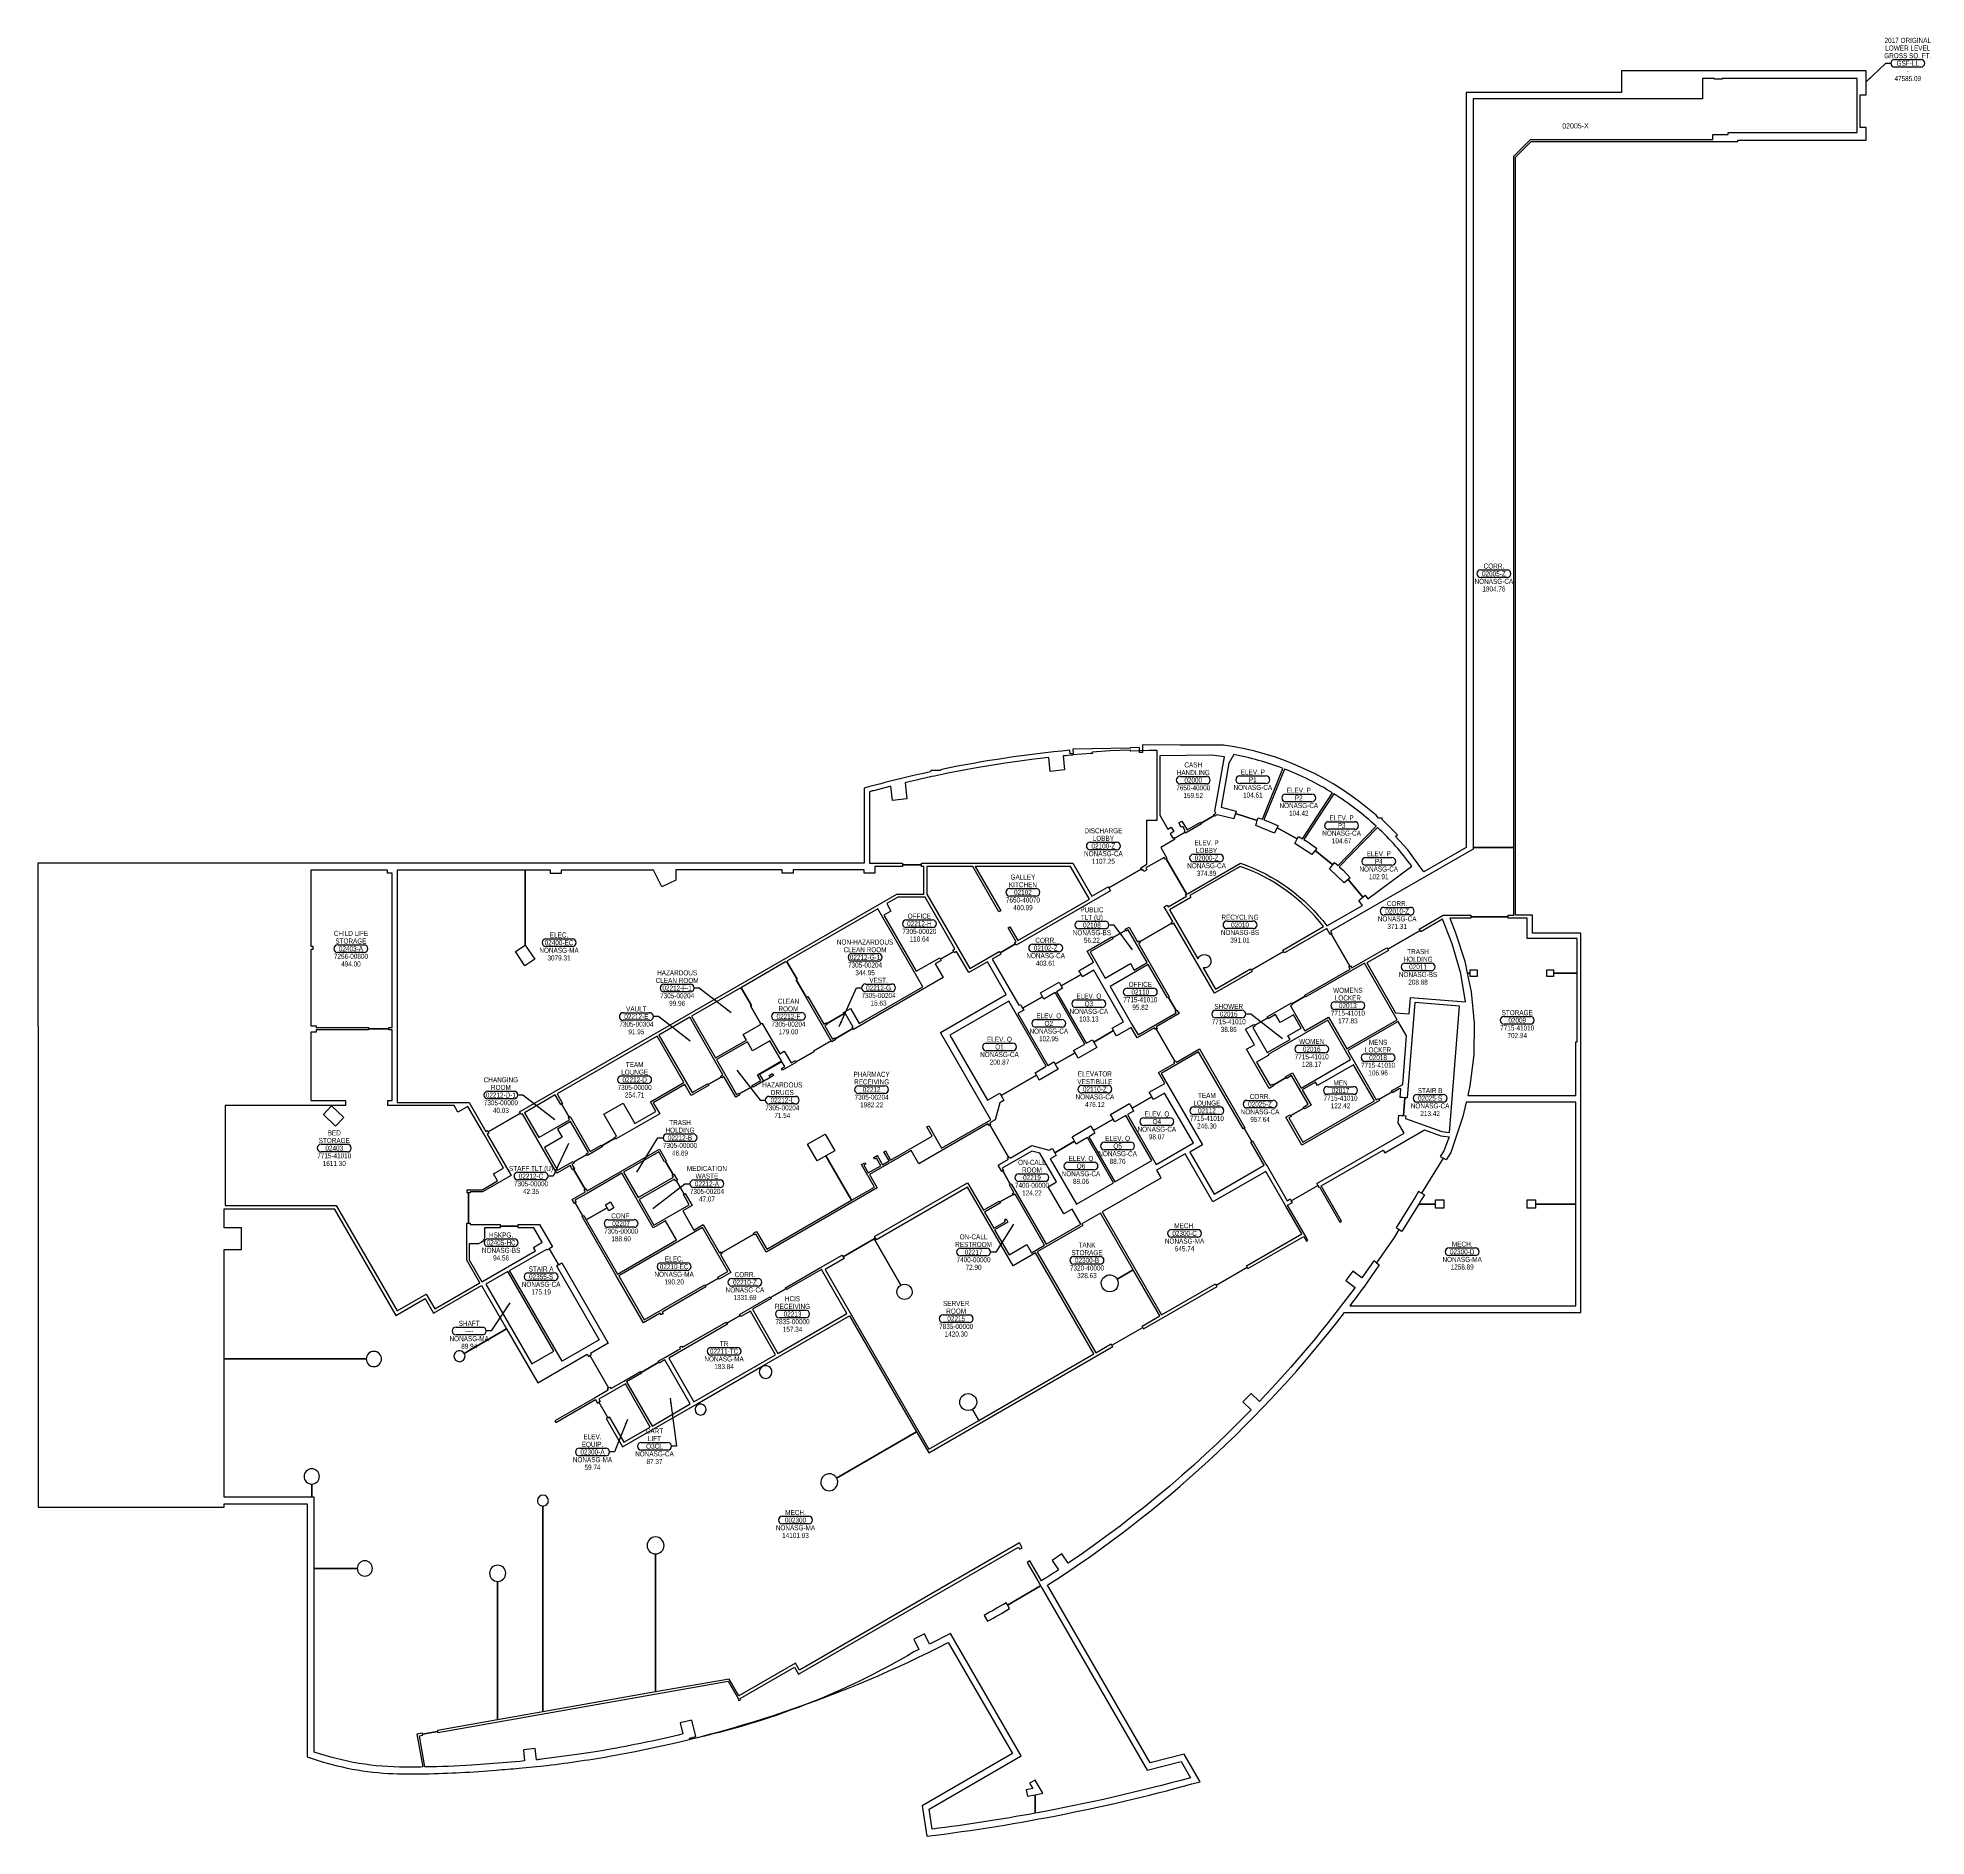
# Model space of a CAD drawing. Extents: x -1958 to 2492, y 4758 to 8997.
import ezdxf
from ezdxf.enums import TextEntityAlignment as Align

# ---------------------------------------------------------------- set-up
doc = ezdxf.new("R2010")
doc.units = 0
doc.header["$LTSCALE"] = 48
doc.header["$MEASUREMENT"] = 0
doc.layers.get('0').update_dxf_attribs({"linetype": 'CONTINUOUS'})
for name, color, linetype in [('AREA', 3, 'CONTINUOUS'), ('AREA2', 1, 'CONTINUOUS'), ('COSTC', 6, 'CONTINUOUS'), ('PLINE', 3, 'CONTINUOUS'), ('PLINE2', 5, 'CONTINUOUS'), ('ROOMNA', 4, 'CONTINUOUS'), ('ROOMNO', 4, 'CONTINUOUS'), ('ROOMOV', 4, 'CONTINUOUS')]:
    doc.layers.add(name, color=color, linetype=linetype)
doc.styles.add('STYLE-ARIAL_NARROW', font='ARIALN.TTF')
doc.dimstyles.get("Standard").update_dxf_attribs({"dimtxt": 0.18, "dimasz": 12, "dimexe": 0.18, "dimexo": 0.0625, "dimgap": 0.09, "dimtad": 0, "dimtih": 1, "dimtoh": 1, "dimdec": 4, "dimzin": 0, "dimtxsty": 'STANDARD', "dimcen": 0.09, "dimazin": 3, "dimtfac": 1, "dimtdec": 4, "dimtofl": 0, "dimtmove": 0, "dimatfit": 3, "dimtolj": 1, "dimtzin": 0})

# ---------------------------------------------------------------- blocks, each defined once
blk = doc.blocks.new('ROOM')
at = {"layer": 'ROOMOV'}
for p, q in [((-31, 9), (31, 9)), ((31, -9), (-31, -9))]:
    blk.add_line(p, q, dxfattribs=at)
for centre, start, end in [((-31, 0), 90, 270), ((31, 0), 270, 90)]:
    blk.add_arc(centre, 9.04, start, end, dxfattribs=at)
at = {"width": 0.75, "flags": 1}
for tag, p in [('FLFIN', (-60, -36)), ('ICRA', (60, -36)), ('WLTYPE', (-60, -84)), ('FLCOND', (-60, -60)), ('FLTYPE', (-60, -48)), ('WLFIN', (-60, -72)), ('BLDG', (-24, -84)), ('SITE', (-24, -72)), ('UCODE', (24, -72)), ('UDESC', (24, -84)), ('USER1', (60, -48)), ('USER2', (60, -60)), ('USER3', (60, -72)), ('USER4', (60, -84)), ('WLCOND', (-60, -96)), ('CLCOND', (-60, -132)), ('CLTYPE', (-60, -120)), ('CLFIN', (-60, -108)), ('COSTCD', (-24, -108)), ('DEPTD', (-24, -120)), ('RDES', (-24, -132)), ('FLR', (-24, -96)), ('CONTACT', (24, -132)), ('DIVISION', (24, -120)), ('FCODE', (24, -96)), ('FDESC', (24, -108)), ('USER5', (60, -96)), ('USER6', (60, -108)), ('USER7', (60, -120)), ('USER8', (60, -132)), ('CLHT', (-60, -144)), ('BASE', (-60, -156)), ('CHDATE', (-24, -144)), ('CBACK', (-24, -156)), ('PRCONTACT', (24, -156)), ('OCCUP', (24, -144)), ('BLOCK2', (60, -156)), ('BLOCK', (60, -144))]:
    blk.add_attdef(tag, text='', height=6, dxfattribs=at).set_placement(p, align=Align.MIDDLE_CENTER)
at = {"layer": 'AREA', "width": 0.75}
blk.add_attdef('AREA', text='', height=12, dxfattribs=at).set_placement((0, -36), align=Align.MIDDLE_CENTER)
at = {"layer": 'AREA2', "width": 0.75}
blk.add_attdef('AREA2', text='', height=12, dxfattribs=at).set_placement((0, -36), align=Align.MIDDLE_CENTER)
at = {"layer": 'COSTC', "width": 0.75}
blk.add_attdef('COSTC', text='', height=12, dxfattribs=at).set_placement((0, -18), align=Align.MIDDLE_CENTER)
at = {"layer": 'ROOMNA', "width": 0.75}
for tag, p in [('RMNAA', (0, 54)), ('RMNAC', (0, 18)), ('RMNAB', (0, 36))]:
    blk.add_attdef(tag, text='', height=12, dxfattribs=at).set_placement(p, align=Align.MIDDLE_CENTER)
at = {"layer": 'ROOMNO', "width": 0.75}
blk.add_attdef('RMNU', text='', height=12, dxfattribs=at).set_placement((0, 0), align=Align.MIDDLE_CENTER)

msp = doc.modelspace()

# ---------------------------------------------------------------- linework, layer by layer
at = {"layer": 'PLINE', "color": 1}
msp.add_lwpolyline([(1677.7, 6488.2), (1677.7, 6657.1), (1677.7, 6886.4), (1563.7, 6886.4), (1563.7, 6928.9), (1524.2, 6928.9), (1524.2, 8716.1), (1560.9, 8752.8), (2047.8, 8752.8), (2047.8, 8756), (2350.1, 8756), (2350.1, 8786), (2336.1, 8786), (2336.1, 8863), (2350.1, 8863), (2350.1, 8919.5), (1773.7, 8919.5), (1773.7, 8868.2), (1407.7, 8868.2), (1407.7, 7088.8), (1308, 7031.2), (1298.4, 7044.1), (1270.2, 7082.7), (1240.9, 7114.6), (1245.4, 7118.7), (1209.8, 7154.4), (1209.8, 7157.6), (1206.5, 7157.6), (1200.7, 7157.6), (1195.2, 7164.5, 0.145751), (835.9, 7330.1), (758.1, 7330.1), (756.4, 7330), (733.9, 7330), (645.3, 7330.4), (645.3, 7312.8), (637.9, 7312.8), (637.9, 7324.1), (616.7, 7323.5), (616.7, 7323), (614.7, 7323), (526.7, 7320.8), (524.7, 7320.8), (524.7, 7321.2), (480.6, 7320.1), (481.2, 7309.8), (474.1, 7309.2), (473.6, 7317.7, 0.02725), (171.8, 7272.5), (169.1, 7270.5), (168.4, 7269.7), (145.9, 7269.7), (145.2, 7266.9, 0.014315), (-10.6, 7228.6), (-10.6, 7076.8), (-10.9, 7051.8), (-1957.4, 7051.8), (-1958.2, 7051.8), (-1958.2, 7051.8), (-1958.2, 7051.8), (-1958.2, 7051.8), (-1958.2, 7051.8), (-1958.2, 7026.4), (-1958.2, 7026.4), (-1958.2, 6667.8), (-1957.2, 6667.8), (-1957.2, 5533.5), (-1519.2, 5533.5), (-1519.2, 5541.5), (-1323.2, 5541.5), (-1323.2, 4945, 0.071594), (-1132.3, 4906, 0.014721), (-1045.6, 4905.2, 0.015716), (-877.6, 4913.9, -0.000725), (-824, 4918.3, 0.009819), (-757.9, 4925, 0.014013), (-602.1, 4948.1, 0.07495), (187.2, 5214.8), (338.6, 4952.7), (126.1, 4830), (137.1, 4758, 0.037309), (780.8, 4886.6), (743.2, 4951.8), (662.9, 4930.9), (421, 5349.9, 0.015926), (424.3, 5351.8, 0.085119), (1121.1, 5992.2), (1677.7, 5992.2)], format="xyb", close=True, dxfattribs=at)
at = {"layer": 'PLINE2', "color": 6}
for points in [[(2329.1, 8901.5), (2011.1, 8901.5), (2011.1, 8899.5), (1993.1, 8899.5), (1993.1, 8901.5), (1964.1, 8901.5), (1964.1, 8853.1), (1424, 8853.1), (1424, 7088.8), (1520, 7088.8), (1520, 8717.9), (1559.2, 8757.1), (1989.1, 8757.1), (1989.1, 8769), (2025.1, 8769), (2025.1, 8774), (2329.1, 8774), (2329.1, 8788.5)], [(837.8, 7302), (808.4, 7305.9), (685.5, 7304.7), (685.4, 7164.4), (704.4, 7131.5), (712.5, 7136.2), (718.5, 7125.9), (710.4, 7121.1), (716.4, 7110.8), (718.1, 7111.8), (719.3, 7109.6), (745.3, 7124.6), (744.1, 7126.8), (745.8, 7127.8), (739.8, 7138.1), (736.4, 7136.2), (730.4, 7146.6), (738, 7151), (750, 7130.2), (781.6, 7148.4), (782.8, 7146.3), (814, 7164.3), (812.8, 7166.4), (818, 7169.4), (815.2, 7174.1)], [(1520, 7088.8), (1424, 7088.8), (1424, 7084.9), (1088.3, 6891.1), (1091.3, 6885.9), (1089.2, 6884.7), (1133.2, 6808.5), (1135.3, 6809.7), (1138.3, 6804.6), (1220.9, 6852.2), (1222.7, 6849.1), (1298.9, 6893.1), (1297.1, 6896.2), (1353.7, 6928.9), (1418.4, 6928.9), (1418.4, 6925.3), (1506.4, 6925.3), (1506.4, 6928.9), (1520, 6928.9)], [(-1123.2, 7027.9), (-1133.8, 7027.9), (-1133.8, 7034.9), (-1315.1, 7034.9), (-1315.1, 6855.9), (-1310.1, 6855.9), (-1310.1, 6847.9), (-1315.1, 6847.9), (-1315.1, 6667.9), (-1302.1, 6667.9), (-1302.1, 6663.9), (-1179.1, 6663.9), (-1179.1, 6661.5), (-1131.1, 6661.5), (-1131.1, 6663.9), (-1123.2, 6663.9)], [(66.1, 6978.5), (129.8, 6978.5), (129.8, 7043.5), (123.8, 7043.5), (123.8, 7047.8), (79.8, 7047.8), (79.8, 7043.5), (14.2, 7043.5), (14.2, 7027.9), (-11.1, 7027.9), (-11.1, 7035.9), (-178.5, 7035.9), (-178.5, 7027.9), (-203.8, 7027.9), (-203.8, 7035.9), (-454.8, 7035.9), (-454.8, 7011.7), (-487.9, 6995.5), (-507.2, 7034.9), (-724.6, 7034.9), (-724.6, 7026.9), (-749.8, 7026.9), (-749.8, 7034.9), (-809.5, 7034.9), (-809.5, 6858.7), (-787.2, 6825.5), (-810.4, 6809.9), (-832.7, 6843.1), (-809.5, 6858.7), (-809.5, 7034.9), (-1111.2, 7034.9), (-1111.2, 7030.5), (-1111.2, 6487.8), (-942, 6487.8), (-902.5, 6419.3), (-899, 6421.3), (-897.2, 6418.1), (-821, 6462.1), (-822.8, 6465.3)], [(475.5, 7043.5), (250.7, 7043.5), (310.8, 6939.4), (306.6, 6937), (245.1, 7043.5), (137.1, 7043.5), (137.1, 6978.5), (238.1, 6803.6), (307.3, 6843.6), (309.2, 6840.5), (345.5, 6861.5), (343.7, 6864.6), (347.2, 6866.6), (328.2, 6899.5), (332.4, 6901.9), (351.4, 6869), (520, 6966.4)], [(700.5, 7062.2), (698.4, 7061), (695.9, 7065.3), (652.6, 7040.3), (655.1, 7036), (648.3, 7032.1), (645.8, 7036.4), (643.1, 7034.9), (641.6, 7037.5), (565.4, 6993.5), (569.4, 6986.5), (347.3, 6858.3), (345.5, 6861.5), (309.2, 6840.5), (311, 6837.3), (290.8, 6825.7), (353.8, 6716.6), (357.4, 6718.7), (359.2, 6715.5), (362.5, 6709.9), (409.2, 6736.9), (406, 6742.6), (404.2, 6745.7), (448.4, 6771.2), (450.2, 6768), (453.4, 6762.4), (500.2, 6789.4), (496.9, 6795), (495.1, 6798.2), (529.8, 6818.2), (514.8, 6844.2), (572.9, 6877.7), (574.1, 6875.6), (605.3, 6893.6), (604, 6895.7), (613.2, 6901), (633.2, 6866.3), (636.7, 6868.3), (637.9, 6866.2), (714.1, 6910.2), (712.9, 6912.3), (716.3, 6914.3), (696.3, 6949), (703.1, 6952.9), (705.6, 6948.5), (748.9, 6973.5), (746.4, 6977.8), (748.5, 6979.1)], [(21, 6944.1), (-191.9, 6821.1), (-191.5, 6820.3), (-193, 6819.4), (-169.1, 6778.1), (-171, 6777), (-146.9, 6735.2), (-143.5, 6737.2), (-106.1, 6672.4), (-100.9, 6675.4), (-99.7, 6673.3), (-58.1, 6697.3), (-59.3, 6699.4), (-42.8, 6709), (-22.3, 6673.6), (127.3, 6760)], [(132.9, 6971.3), (68.1, 6971.3), (42.2, 6956.3), (52.3, 6938.8), (35.3, 6929), (111.7, 6796.8), (167.1, 6828.8), (168.9, 6825.7), (200.1, 6843.7), (198.3, 6846.8), (203.1, 6849.6)], [(1261.4, 6415.3), (1247.2, 6439.8), (1248.6, 6457.6), (1254.6, 6457.2), (1260, 6456.8), (1263.3, 6498.6), (1257.8, 6499.1), (1251.9, 6499.5), (1253.5, 6519.4), (1250.1, 6519.6), (1234.3, 6510.5), (1233.1, 6512.6), (1201.9, 6494.6), (1203.1, 6492.5), (1020.7, 6387.2), (982.8, 6452.8), (993, 6458.6), (994.2, 6456.5), (1025.4, 6474.5), (1024.2, 6476.6), (1035.5, 6483.2), (996.4, 6551), (985, 6544.4), (983.8, 6546.5), (952.7, 6528.5), (953.9, 6526.4), (943.7, 6520.5), (890.3, 6613), (908.8, 6623.6), (887.8, 6660), (907.5, 6671.4), (908.7, 6669.3), (939.9, 6687.3), (938.7, 6689.4), (996, 6722.5), (997.3, 6720.3), (1028.4, 6738.3), (1027.2, 6740.4), (1134.1, 6802.1), (1131.1, 6807.3), (1133.2, 6808.5), (1089.2, 6884.7), (1087.1, 6883.5), (1078.9, 6897.7), (979.3, 6840.3), (977.5, 6843.4), (901.3, 6799.4), (903.1, 6796.3), (814.2, 6744.9), (718.8, 6910.1), (715.3, 6908.1), (714.1, 6910.2), (637.9, 6866.2), (639.1, 6864.1), (635.6, 6862.1), (708.1, 6736.5), (706, 6735.3), (724, 6704.1), (726.1, 6705.3), (731, 6696.9), (677.1, 6665.8), (679.1, 6662.3), (677, 6661.1), (721, 6584.9), (723.1, 6586.1), (725.1, 6582.6), (779, 6613.8), (886.3, 6428), (884.2, 6426.7), (902.2, 6395.6), (904.3, 6396.8), (935.9, 6342.1), (939.2, 6336.3), (985.6, 6256), (993.1, 6260.4), (995.6, 6256.1), (1057.9, 6292.1), (1055.5, 6296.4)], [(1374.9, 6861.8), (1351.8, 6919.4), (1300.7, 6890), (1298.9, 6893.1), (1222.7, 6849.1), (1224.5, 6846), (1173.4, 6816.5), (1241.3, 6698.9), (1273.3, 6696.4), (1276.3, 6734.9), (1405.8, 6724.8), (1394.7, 6791.3)], [(1669.3, 6792.2), (1613.3, 6792.2), (1613.3, 6784.2), (1597.3, 6784.2), (1597.3, 6800.2), (1613.3, 6800.2), (1613.3, 6792.2), (1669.3, 6792.2), (1669.3, 6874.4), (1551.7, 6874.4), (1551.7, 6921.7), (1506.4, 6921.7), (1506.4, 6925.3), (1418.4, 6925.3), (1418.4, 6921.7), (1369.2, 6921.7), (1382.6, 6887.1), (1404.1, 6820.6), (1409.9, 6792.2), (1417.3, 6792.2), (1417.3, 6800.2), (1433.3, 6800.2), (1433.3, 6784.2), (1417.3, 6784.2), (1417.3, 6792.2), (1409.9, 6792.2), (1419.1, 6748), (1426.2, 6674.2), (1425.4, 6600.1), (1416.6, 6526.5), (1411.5, 6504.2), (1617.7, 6504.2), (1617.7, 6504.2), (1665.7, 6504.2), (1665.7, 6630.2), (1669.3, 6630.2)], [(611.4, 6894.3), (606.5, 6891.5), (605.3, 6893.6), (574.1, 6875.6), (575.3, 6873.5), (521.5, 6842.4), (557, 6780.9), (616.5, 6815.2), (625.5, 6799.7), (655.9, 6817.2)], [(168.6, 6652.7), (323.9, 6742.3), (279.5, 6819.2), (235.4, 6793.7), (206.8, 6843.3), (201.9, 6840.5), (200.1, 6843.7), (168.9, 6825.7), (170.7, 6822.5), (156.6, 6814.4), (175.2, 6782), (-36.4, 6659.8), (-37.7, 6661.9), (-79.2, 6637.9), (-78, 6635.8), (-87.4, 6630.4), (-89, 6633.1), (-129.9, 6609.5), (-128.8, 6607.5), (-171, 6583.1), (-170.6, 6582.4), (-203.4, 6563.5), (-205.8, 6567.7), (-198, 6572.2), (-204.7, 6583.7), (-257.5, 6553.2), (-248.4, 6537.5), (-232.6, 6546.6), (-235, 6550.8), (-226.6, 6555.7), (-224.2, 6551.5), (-232.6, 6546.6), (-248.4, 6537.5), (-272.7, 6523.4), (-273.9, 6525.6), (-305.1, 6507.6), (-303.8, 6505.4), (-313.3, 6500), (-341.3, 6548.5), (-346.5, 6545.5), (-347.7, 6547.6), (-378.8, 6529.6), (-377.6, 6527.5), (-418.2, 6504.1), (-433.2, 6530.1), (-507.7, 6487.1), (-492.7, 6461.1), (-596.8, 6400.9), (-598.1, 6403.1), (-629.2, 6385.1), (-628, 6382.9), (-663.2, 6362.6), (-664.4, 6364.7), (-695.6, 6346.7), (-694.4, 6344.6), (-699.6, 6341.6), (-693.6, 6331.2), (-695.7, 6330), (-668.7, 6283.2), (-666.6, 6284.5), (-663.6, 6279.3), (-580.5, 6327.3), (-493.1, 6377.7), (-477.1, 6350), (-479.2, 6348.8), (-461.2, 6317.6), (-459.1, 6318.8), (-450.7, 6304.2), (-452.8, 6303), (-434.8, 6271.8), (-432.7, 6273), (-416.2, 6244.6), (-438.2, 6231.8), (-412.2, 6186.8), (-390.2, 6199.6), (-352, 6133.3), (-347.9, 6135.6), (-346.7, 6133.5), (-270.5, 6177.5), (-271.7, 6179.6), (-264.6, 6183.7), (-240.4, 6141.7), (-40.4, 6257.1), (-100.9, 6361.9), (-121.7, 6349.9), (-144.3, 6389.1), (-102.8, 6413.1), (-80.1, 6373.9), (-100.9, 6361.9), (-40.4, 6257.1), (13.2, 6288.1), (-17.3, 6341), (-9.2, 6345.6), (-7.1, 6341.9), (-11.4, 6339.4), (-1.1, 6321.4), (28.4, 6338.4), (18, 6356.4), (13.7, 6353.9), (11.5, 6357.6), (19.6, 6362.2), (21.7, 6358.5), (21.7, 6358.5), (32.1, 6340.6), (47.9, 6349.7), (37.5, 6367.6), (35.4, 6371.3), (39, 6373.5), (51.5, 6351.8), (149.5, 6408.4), (137, 6430), (141.2, 6432.5), (171.7, 6379.6), (287.6, 6446.5)], [(-171, 6777), (-169.1, 6778.1), (-193, 6819.4), (-195.7, 6817.9), (-196.2, 6818.7), (-300.1, 6758.7), (-299.6, 6757.9), (-300.4, 6757.4), (-276.5, 6716.1), (-278.4, 6715), (-254.3, 6673.2), (-251.6, 6674.7), (-251.1, 6673.8), (-209.9, 6602.5), (-199.3, 6608.7), (-183.2, 6580.7), (-173, 6586.6), (-171, 6583.1), (-128.8, 6607.5), (-129.9, 6609.5), (-89, 6633.1), (-147.7, 6734.7), (-146.9, 6735.2)], [(658.4, 6813), (568.4, 6761.1), (619.4, 6672.7), (619.4, 6672.7), (634.4, 6646.8), (724.4, 6698.7), (721.9, 6702.9), (724, 6704.1), (706, 6735.3), (703.9, 6734.1)], [(1168, 6816.1), (1136.5, 6797.9), (1029.6, 6736.2), (1028.4, 6738.3), (997.3, 6720.3), (998.5, 6718.2), (993.7, 6715.5), (1027.7, 6656.5), (1083.1, 6688.5), (1126.1, 6614), (1245.1, 6682.7)], [(530, 6799.1), (503.4, 6783.8), (500.2, 6789.4), (453.4, 6762.4), (456.7, 6756.8), (442.5, 6748.6), (512.5, 6627.3), (526.8, 6635.6), (530.1, 6629.9), (576.9, 6656.9), (573.6, 6662.6), (600, 6677.8)], [(-278.4, 6715), (-276.5, 6716.1), (-300.4, 6757.4), (-303.8, 6755.4), (-304.3, 6756.3), (-417.8, 6690.8), (-361.1, 6592.7), (-288.4, 6634.7), (-288.5, 6634.8), (-296, 6647.9), (-255.3, 6671.4), (-255.8, 6672.3), (-254.3, 6673.2)], [(329.6, 6726.1), (191.1, 6646.1), (279.6, 6492.8), (308.6, 6509.6), (311.7, 6504.2), (394.9, 6552.1), (391.7, 6557.6), (418.1, 6572.8)], [(438.8, 6746.5), (412.5, 6731.3), (409.2, 6736.9), (362.5, 6709.9), (365.2, 6705.1), (351.1, 6696.9), (421.6, 6574.8), (435.9, 6583.1), (439.1, 6577.5), (485.9, 6604.5), (482.7, 6610.1), (508.9, 6625.2)], [(1391.8, 6714.8), (1286.5, 6723), (1268.7, 6498.2), (1263.3, 6498.6), (1260, 6456.8), (1265.4, 6456.3), (1264.9, 6450), (1349.9, 6418.8), (1368.5, 6416.5)], [(-422, 6688.3), (-494.7, 6646.3), (-416.4, 6510.7), (-380.1, 6531.7), (-378.8, 6529.6), (-347.7, 6547.6), (-348.9, 6549.7), (-343.7, 6552.7)], [(-55.1, 6696.2), (-56.9, 6695.2), (-58.1, 6697.3), (-99.7, 6673.3), (-98.5, 6671.2), (-103.6, 6668.2), (-85.6, 6637), (-80.5, 6640), (-79.2, 6637.9), (-37.7, 6661.9), (-38.9, 6664), (-37.1, 6665)], [(1018.5, 6662.7), (1000.5, 6693.9), (969.6, 6676), (958.5, 6695.2), (941.1, 6685.1), (939.9, 6687.3), (908.7, 6669.3), (910, 6667.1), (904.8, 6664.2), (938.9, 6605.2), (992.6, 6636.2), (987.6, 6644.8)], [(1081.3, 6681.8), (941.3, 6601), (942.3, 6599.2), (913.5, 6582.6), (945.5, 6527.2), (951.4, 6530.6), (952.7, 6528.5), (983.8, 6546.5), (982.6, 6548.6), (998.2, 6557.6), (1019, 6521.6), (1135.1, 6588.6)], [(1267, 6644.7), (1247.5, 6678.5), (1128.5, 6609.7), (1195.5, 6493.7), (1200.7, 6496.7), (1201.9, 6494.6), (1233.1, 6512.6), (1231.9, 6514.7), (1258, 6529.8)], [(-884, 6319), (-860.7, 6332.4), (-905.1, 6409.4), (-944.7, 6477.9), (-968, 6464.5), (-977.2, 6480.5), (-1111.2, 6480.5), (-1111.2, 6480.5), (-1133.2, 6480.5), (-1133.2, 6492.5), (-1123.2, 6492.5), (-1123.2, 6659), (-1131.1, 6659), (-1131.1, 6661.5), (-1179.1, 6661.5), (-1179.1, 6659), (-1302.1, 6659), (-1302.1, 6653), (-1315.1, 6653), (-1315.1, 6492.5), (-1233.2, 6492.5), (-1233.2, 6480.5), (-1265.8, 6480.5), (-1265.8, 6479.7), (-1237, 6452), (-1256.4, 6431.8), (-1285.2, 6459.5), (-1265.8, 6479.7), (-1265.8, 6480.5), (-1516.6, 6480.5), (-1516.6, 6244.8), (-1255, 6244.8), (-1111.4, 5996.1), (-1042.6, 6035.8), (-1022.6, 6001.2), (-916.2, 6062.6), (-946.8, 6115.6), (-946.8, 6202.9), (-942.9, 6202.9), (-942.9, 6274.9), (-946.6, 6274.9), (-946.6, 6281.8), (-911.3, 6281.8), (-874.7, 6302.9)], [(-499, 6643.9), (-734.5, 6507.9), (-721.6, 6485.5), (-723.7, 6484.3), (-705.7, 6453.1), (-703.6, 6454.3), (-656.2, 6372.3), (-630.5, 6387.2), (-629.2, 6385.1), (-598.1, 6403.1), (-599.3, 6405.2), (-594.1, 6408.2), (-624.1, 6460.1), (-579.1, 6486.1), (-551.3, 6437.9), (-501.5, 6466.6), (-514.4, 6488.8), (-435.7, 6534.3)], [(-205.8, 6585.7), (-233, 6632.8), (-273.8, 6609.3), (-286, 6630.5), (-358.7, 6588.5), (-311.5, 6506.7), (-306.3, 6509.7), (-305.1, 6507.6), (-273.9, 6525.6), (-275.1, 6527.7), (-254.5, 6539.6), (-262.3, 6553)], [(720.9, 6580.2), (718.9, 6583.7), (721, 6584.9), (677, 6661.1), (674.9, 6659.9), (672.9, 6663.3), (632.6, 6640.1), (618.5, 6664.5), (583.9, 6644.6), (580.1, 6651.3), (576.9, 6656.9), (530.1, 6629.9), (533.3, 6624.3), (537.2, 6617.5), (493, 6592.1), (489.1, 6598.9), (485.9, 6604.5), (439.1, 6577.5), (442.4, 6571.8), (445.9, 6565.7), (401.7, 6540.3), (398.2, 6546.3), (394.9, 6552.1), (311.7, 6504.2), (315.1, 6498.3), (318.5, 6492.3), (308.6, 6486.6), (298, 6446.9), (285, 6439.4), (287, 6435.9), (284.9, 6434.7), (328.9, 6358.5), (331, 6359.7), (333, 6356.3), (384.3, 6385.9), (424.7, 6375), (432.3, 6379.4), (434.5, 6375.6), (438.2, 6369.1), (485, 6396.1), (481.2, 6402.6), (478.9, 6406.7), (523, 6432.2), (525.4, 6428.1), (529.2, 6421.5), (576, 6448.4), (572.2, 6455.1), (569.7, 6459.4), (614, 6484.8), (616.4, 6480.6), (620.2, 6473.9), (667, 6500.8), (663.1, 6507.6), (660.9, 6511.6), (697.2, 6532.3), (682.4, 6558)], [(931.6, 6339.6), (900.1, 6394.3), (902.2, 6395.6), (884.2, 6426.7), (882.1, 6425.5), (777.2, 6607.1), (689, 6556.2), (786.1, 6387.8), (756.6, 6370.8), (813.8, 6271.6)], [(1142.1, 6576.5), (1057.2, 6527.5), (1052.6, 6535.4), (1021.4, 6517.4), (1042.2, 6481.4), (1026.6, 6472.4), (1025.4, 6474.5), (994.2, 6456.5), (995.4, 6454.4), (989.5, 6451), (1022.5, 6393.8), (1191.3, 6491.3)], [(-723.7, 6484.3), (-725.8, 6483.1), (-738.8, 6505.4), (-811.5, 6463.4), (-777.7, 6404.9), (-705, 6446.9), (-707.8, 6451.9), (-705.7, 6453.1)], [(697.1, 6509.7), (670.6, 6494.6), (667, 6500.8), (620.2, 6473.9), (623.9, 6467.4), (609.6, 6459.2), (677.5, 6341.6), (765, 6392.1)], [(-443, 5912.3), (-443, 5912.3), (-440.9, 5913.5), (-439.1, 5910.5), (-336.1, 5970), (-334.5, 5967.3), (-303.4, 5985.3), (-304.9, 5988), (-232.7, 6029.6), (-231.5, 6027.5), (-195.2, 6048.5), (-196.4, 6050.6), (-114, 6098.2), (-62.6, 6127.8), (-60.4, 6123.9), (12.3, 6165.8), (15.9, 6167.9), (13.6, 6171.8), (232.5, 6298.2), (269.9, 6233.4), (307.5, 6255.1), (308.7, 6253), (339.9, 6271), (338.7, 6273.1), (342.1, 6275.1), (331.3, 6293.7), (333.5, 6294.9), (315.5, 6326.1), (313.3, 6324.8), (304.7, 6339.9), (308.9, 6342.3), (308.9, 6342.3), (328.8, 6353.8), (326.8, 6357.3), (328.9, 6358.5), (284.9, 6434.7), (282.8, 6433.5), (280.8, 6437), (117.9, 6342.9), (99.9, 6374.1), (1.9, 6317.5), (19.9, 6286.3), (-242.1, 6135), (-266.4, 6177.1), (-269.3, 6175.4), (-270.5, 6177.5), (-346.7, 6133.5), (-345.5, 6131.4), (-349.5, 6129.1), (-325.3, 6087), (-352.9, 6071.1), (-354.1, 6073.3), (-385.3, 6055.3), (-384.1, 6053.1), (-487.1, 5993.6), (-484.9, 5989.7), (-487, 5988.5), (-489.1, 5987.3), (-491.3, 5991.2), (-531.2, 5968.2), (-596.1, 6080.6), (-675.7, 6218.5), (-673.6, 6219.8), (-691.6, 6250.9), (-693.7, 6249.7), (-699, 6258.8), (-667.8, 6276.8), (-670.8, 6282), (-668.7, 6283.2), (-695.7, 6330), (-697.8, 6328.8), (-703.8, 6339.2), (-735, 6321.2), (-815.7, 6461), (-819.2, 6459), (-821, 6462.1), (-897.2, 6418.1), (-895.4, 6415), (-898.9, 6413), (-842.7, 6315.8), (-910, 6276.9), (-939.3, 6276.9), (-939.3, 6274.9), (-942.9, 6274.9), (-942.9, 6202.9), (-939.6, 6202.9), (-939.6, 6199.6), (-868.3, 6199.6), (-868.3, 6196), (-826.3, 6196), (-826.3, 6199.6), (-775.7, 6199.6), (-745.4, 6147.3), (-748.9, 6145.3), (-748.9, 6145.3), (-753.2, 6142.8), (-731.2, 6104.7), (-726.9, 6107.2), (-723.4, 6109.2), (-717.4, 6098.8), (-614.3, 5920.2), (-655.9, 5896.2), (-653.9, 5892.7), (-657.2, 5890.8), (-613.2, 5814.6), (-609.9, 5816.5), (-607.9, 5813), (-577.4, 5830.7), (-537.7, 5853.5), (-536.5, 5851.4), (-495, 5875.4), (-496.2, 5877.5), (-479, 5887.5), (-443.3, 5908), (-445.1, 5911.1)], [(605.9, 6457.1), (579.6, 6442.1), (576, 6448.4), (529.2, 6421.5), (533, 6414.9), (518.7, 6406.7), (580.1, 6300.3), (667.3, 6350.7)], [(-660.5, 6369.8), (-702.5, 6442.7), (-733.7, 6424.7), (-722.7, 6405.6), (-764.3, 6381.6), (-733.2, 6327.8), (-696.8, 6348.8), (-695.6, 6346.7), (-664.4, 6364.7), (-665.7, 6366.8)], [(-479.2, 6348.8), (-481.3, 6347.6), (-494.9, 6371), (-578, 6323), (-543.5, 6263.2), (-460.3, 6311.2), (-463.3, 6316.4), (-461.2, 6317.6)], [(479.4, 6236.2), (459.5, 6224.7), (422.4, 6289), (442.3, 6300.4), (403.3, 6368), (384.5, 6373), (314.5, 6332.6), (317.6, 6327.3), (315.5, 6326.1), (333.5, 6294.9), (335.6, 6296.1), (418.1, 6153.2), (500, 6200.5)], [(515.2, 6404.7), (488.7, 6389.6), (485, 6396.1), (438.2, 6369.1), (441.8, 6362.8), (427.6, 6354.6), (489.2, 6247.9), (576.6, 6298.3)], [(982.7, 6243), (935.2, 6325.2), (810.6, 6253.3), (745.1, 6366.8), (677.7, 6327.8), (686.3, 6312.8), (688.4, 6309.3), (550.1, 6229.4), (690, 5987), (816.9, 6060.2), (818.7, 6057.1), (891.4, 6099.1), (889.6, 6102.2), (1020.4, 6177.7)], [(-452.8, 6163.4), (-478.9, 6208.7), (-508, 6191.9), (-582.2, 6320.6), (-665.4, 6272.6), (-692.3, 6257), (-689.5, 6252.2), (-691.6, 6250.9), (-673.6, 6219.8), (-671.5, 6221), (-665.6, 6210.7), (-616.6, 6239), (-620.6, 6246), (-608.5, 6253), (-600.5, 6239.1), (-612.6, 6232.1), (-616.6, 6239), (-665.6, 6210.7), (-591.9, 6083)], [(-436.9, 6270.6), (-434.8, 6271.8), (-452.8, 6303), (-454.9, 6301.8), (-457.9, 6307), (-541, 6259), (-506.2, 6198.6), (-423, 6246.6)], [(345.1, 6271.2), (341.1, 6268.9), (339.9, 6271), (308.7, 6253), (310, 6250.9), (272.3, 6229.2), (294.3, 6191.1), (322, 6207.1), (319.9, 6210.8), (323.5, 6212.9), (327.8, 6205.6), (296.4, 6187.4), (330.6, 6128.1), (372.6, 6152.4), (383.6, 6133.3), (414.4, 6151.1)], [(-392.1, 6192.7), (-589.3, 6078.8), (-529.4, 5975), (-386.6, 6057.4), (-385.3, 6055.3), (-354.1, 6073.3), (-355.4, 6075.4), (-332.1, 6088.9)], [(-846.3, 6091.4), (-758.6, 6142), (-757.6, 6140.3), (-753.2, 6142.8), (-731.3, 6104.6), (-735.2, 6102.4), (-735.6, 6102.2), (-635.1, 5928.1), (-722.8, 5877.5)], [(-850.8, 6088.8), (-902.5, 6058.9), (-794.2, 5871.2), (-742.4, 5901.1)], [(-51.5, 5990.1), (-111.5, 6094), (-193.9, 6046.4), (-195.2, 6048.5), (-231.5, 6027.5), (-230.3, 6025.4), (-274.3, 6000), (-214.3, 5896.1)], [(-219.6, 5893), (-279, 5995.9), (-301.8, 5982.7), (-303.4, 5985.3), (-334.5, 5967.3), (-333, 5964.7), (-471.2, 5884.9), (-411.9, 5782)], [(-480.7, 5880.8), (-493.7, 5873.3), (-495, 5875.4), (-536.5, 5851.4), (-535.3, 5849.3), (-570.7, 5828.9), (-510.7, 5724.9), (-420.7, 5776.9)], [(-573.5, 5824.1), (-635.9, 5788.1), (-632.9, 5782.9), (-636.2, 5781), (-615.2, 5744.6), (-611.9, 5746.5), (-577.3, 5686.5), (-514.9, 5722.5)]]:
    msp.add_lwpolyline(points, close=True, dxfattribs=at)
for points in [[(679.4, 7311.6), (679.4, 7317.6, 0.001519), (662.4, 7317.2), (662.4, 7317.1), (660, 7317.1), (660, 7317.1), (617.5, 7315.6), (617.5, 7315.7), (616.8, 7315.6), (616.6, 7315.6), (616.6, 7316.1), (616.5, 7318), (568.1, 7316.4), (526.6, 7312.9), (526.8, 7310.4), (525.9, 7310.3), (525.9, 7310.4), (523.4, 7310.2), (523.4, 7310.3), (481.1, 7306.7), (481.1, 7306.6, 0.002076), (458.1, 7304.4), (461.5, 7271.7), (427.5, 7268.1), (424, 7300.8), (389.9, 7296.7), (355.8, 7292.2), (321.7, 7287.4), (287.8, 7282.1), (253.9, 7276.3), (220, 7270.2), (186.3, 7263.6), (175.7, 7261.5, 0.002562), (147.7, 7255.6), (147.7, 7255.6), (145.3, 7255.1), (118, 7248.9), (115.5, 7248.4), (88.3, 7242), (85.5, 7241.3), (89.6, 7203.3), (55.5, 7199.7), (52, 7233.2), (51.9, 7233.2), (49.5, 7232.6), (10.8, 7222.5), (10.8, 7222.4), (10.8, 7222.4), (8.4, 7221.8), (1.7, 7219.9), (1.7, 7207.6), (1.7, 7207.6), (1.7, 7205.1), (1.7, 7165.1), (1.7, 7162.6), (1.7, 7162.6), (1.7, 7122.6), (1.7, 7120.1), (1.7, 7120.1), (1.6, 7080.1), (1.6, 7077.6), (1.7, 7077.6), (1.7, 7052), (79.8, 7052), (79.8, 7047.8), (123.8, 7047.8), (123.8, 7052), (480.4, 7052), (525.4, 6974), (563.9, 6996.2), (565.4, 6993.5), (641.6, 7037.5), (640.1, 7040.2), (655.1, 7048.9), (655.2, 7152.9), (679.2, 7152.9)], [(975.7, 7275.1, 0.044736), (859.8, 7307.5), (848.5, 7287.3), (830.2, 7183.3), (865.5, 7174.1), (863.9, 7168.6), (915.4, 7152.5), (917.3, 7158.8), (927.3, 7155.3)], [(1092.3, 7217.5, 0.046853), (979.5, 7273.6), (931, 7154), (942.1, 7150.1), (964.8, 7139.6), (962.3, 7134.9), (1009.6, 7108.7), (1012.6, 7114.6), (1021.7, 7109.2)], [(1195.7, 7138.5, 0.046853), (1095.7, 7215.3), (1025.2, 7107.2), (1034.7, 7101.6), (1055.6, 7086.6), (1051.4, 7081.4), (1093.6, 7047.7), (1097.7, 7052.9), (1105.6, 7045.9)], [(1093.6, 7047.7), (1051.4, 7081.4), (1047.2, 7076.3), (1043.7, 7071.8), (1003.8, 7097.7), (1006.5, 7102.8), (1009.6, 7108.7), (962.3, 7134.9), (958.6, 7127.8), (956, 7122.7), (911.9, 7140.6), (913.5, 7146.1), (915.4, 7152.5), (863.9, 7168.6), (861.8, 7161.4), (860.1, 7155.9), (820.5, 7165.2), (815.2, 7162.2), (814, 7164.3), (782.8, 7146.3), (784, 7144.2), (746.5, 7122.5), (745.3, 7124.6), (719.3, 7109.6), (720.5, 7107.5), (688, 7088.7), (702.6, 7063.4), (700.5, 7062.2), (748.5, 6979.1), (750.6, 6980.3), (751.1, 6979.4), (875.6, 7051.3, -0.149532), (1079.5, 6903.7), (1163.2, 6952.1), (1154.9, 6963.7), (1159.2, 6967.4), (1164.3, 6971.7), (1129.4, 7012.9), (1119.9, 7004.9), (1103, 7021.4), (1085.8, 7038)], [(1279.6, 7044.4, 0.045393), (1198.6, 7135.8), (1108.6, 7043.2), (1117.4, 7035.5), (1134.4, 7017.2), (1129.4, 7012.9), (1164.3, 6971.7), (1169.4, 6976), (1175.7, 6967.5)], [(875.1, 7043.8), (756.3, 6975.2), (758.8, 6970.9), (708.7, 6942), (775.6, 6826.1, -2.107872), (788, 6804.7), (816.8, 6754.8), (899.5, 6802.5), (901.3, 6799.4), (977.5, 6843.4), (975.7, 6846.5), (1071.7, 6902, 0.146265)], [(1665.7, 6488.2), (1617.7, 6488.2), (1617.7, 6488.2), (1407.8, 6488.2), (1400, 6454.3), (1371.1, 6370), (1360.3, 6352.6), (1353.3, 6356.4), (1302.5, 6274), (1309.5, 6270.2), (1302.3, 6258.5), (1295.9, 6248.2), (1335.3, 6248.2), (1335.3, 6258.2), (1355.3, 6258.2), (1355.3, 6238.2), (1335.3, 6238.2), (1335.3, 6248.2), (1295.9, 6248.2), (1282.6, 6227), (1258.2, 6187.5), (1255.6, 6183.5), (1249.3, 6188.4), (1237.6, 6169.4), (1196.1, 6109.7), (1202.5, 6104.8), (1166.2, 6052.5, -0.004935), (1133.3, 6008.2), (1665.7, 6008.2), (1665.7, 6248.2), (1571.3, 6248.2), (1571.3, 6238.2), (1551.3, 6238.2), (1551.3, 6258.2), (1571.3, 6258.2), (1571.3, 6248.2), (1665.7, 6248.2), (1665.7, 6347.2), (1665.7, 6347.2)], [(405.2, 5347.8), (408.7, 5341.9, -0.000032), (408.4, 5341.7), (655.6, 4913.5), (735.9, 4934.4), (758.2, 4895.9, -0.021414), (391.8, 4812.2), (391.8, 4855.9), (409.8, 4859.2), (391.9, 4890.3), (378.9, 4882.8), (386.2, 4870.2), (371, 4867.4), (373.7, 4852.6), (391.8, 4855.9), (391.8, 4812.2, -0.013951), (149.7, 4774.7), (142.4, 4822.1), (359, 4947.2), (192.6, 5235.5), (143.2, 5210.4), (131.3, 5234.7), (106.2, 5222.3), (118.1, 5198.1), (106.3, 5192.5, -0.080687), (-421.7, 4986.4, 0.064418), (-422.1, 4988.7), (-422.2, 4989.4, 0.16811), (-422.2, 4989.4), (-422.2, 4989.4), (-407.5, 4993.1), (-417.1, 5031.9), (-444.3, 5025.2), (-437.8, 4999, -0.015285), (-604.4, 4964), (-625.3, 4960.4), (-649.5, 4956.4), (-687.8, 4950.4), (-711.4, 4947.2), (-734.7, 4944), (-771.6, 4939.4, 0.998383), (-771.6, 4939.4, -0.001034), (-783.1, 4938.1), (-785.9, 4964.9), (-813.8, 4961.9), (-810.9, 4935.4), (-822.6, 4934.5), (-935.7, 4925.3, -0.009928), (-1046, 4921.2), (-1059, 4995), (-1051.2, 4996.3), (-1051.6, 4998.7), (-1016.2, 5005), (-1015.8, 5002.6), (-331.6, 5123.2), (-308.1, 5082.5), (-306.7, 5077.9), (-302, 5079.3), (-303.1, 5082.9), (-175, 5156.8), (-165.5, 5140.4), (352.4, 5439.2), (355.3, 5434.4), (361.6, 5438.1), (355.1, 5449.3), (-163.6, 5149.8), (-173, 5166.1), (-306.3, 5089.1), (-329.1, 5128.6), (-502.3, 5098.1), (-502.3, 5423.4, 0.414214), (-482.3, 5443.4, 1), (-522.3, 5443.4, 0.414214), (-502.3, 5423.4), (-502.3, 5098.1), (-767.9, 5051.2), (-767.9, 5536.2, 0.414214), (-754.9, 5549.2, 1), (-780.9, 5549.2, 0.414214), (-767.9, 5536.2), (-767.9, 5051.2), (-874.5, 5032.4), (-874.5, 5358.8, 0.414214), (-855.5, 5377.8, 1), (-893.5, 5377.8, 0.414214), (-874.5, 5358.8), (-874.5, 5032.4), (-1016.6, 5007.4), (-1016.2, 5005), (-1051.6, 4998.7), (-1052.1, 5001.1), (-1064.6, 4998.9), (-1051, 4921.2, -0.003707), (-1092.2, 4920.8, -0.08211), (-1307.2, 4956.4), (-1307.2, 5389.2), (-1205.5, 5389.2, 1), (-1169.5, 5389.2, 1), (-1205.5, 5389.2), (-1307.2, 5389.2), (-1307.2, 5557.5), (-1312.7, 5557.5), (-1312.7, 5588.1, 0.414214), (-1294.7, 5606.1, 1), (-1330.7, 5606.1, 0.414214), (-1312.7, 5588.1), (-1312.7, 5557.5), (-1519.2, 5557.5), (-1519.2, 5882.9), (-1184.1, 5882.9, 1), (-1148.1, 5882.9, 1), (-1184.1, 5882.9), (-1519.2, 5882.9), (-1519.2, 6141.1), (-1478.1, 6141.1), (-1478.1, 6192.3), (-1519.2, 6192.3), (-1519.2, 6237.1), (-1259.4, 6237.1), (-1114.2, 5985.7), (-1045.4, 6025.4), (-1025.4, 5990.8), (-912.4, 6055.9), (-853.3, 5953.7), (-953.2, 5896, 0.767327), (-977.4, 5889.5, 1), (-951.4, 5889.5, 0.131652), (-953.2, 5896), (-853.3, 5953.7), (-780.2, 5826.9), (-663.6, 5894.3), (-660.5, 5888.9), (-657.2, 5890.8), (-613.2, 5814.6), (-616.5, 5812.7), (-614.5, 5809.2), (-646.3, 5790.8), (-739.6, 5737), (-737.6, 5733.5), (-644.3, 5787.4), (-639.5, 5779), (-636.2, 5781), (-615.2, 5744.6), (-618.5, 5742.7), (-580.1, 5676.1), (-404.4, 5777.5), (-402.9, 5774.9, 0.267949), (-409.4, 5763.7, 1), (-383.4, 5763.7, 0.57735), (-402.9, 5774.9), (-404.4, 5777.5), (-251.1, 5866), (-250.6, 5865.1, 0.267949), (-258.1, 5852.2, 1), (-228.1, 5852.2, 0.577351), (-250.6, 5865.1), (-251.1, 5866), (-45.3, 5984.8), (112.7, 5711.2), (-75.8, 5602.4, 0.767327), (-113.1, 5592.4, 1), (-73.1, 5592.4, 0.131652), (-75.8, 5602.4), (112.7, 5711.2), (141.2, 5661.7), (574.8, 5912.1), (573, 5915.2), (645.8, 5957.2), (647.6, 5954.1), (820.5, 6054), (818.7, 6057.1), (891.4, 6099.1), (893.3, 6096), (1024.8, 6171.9), (1031.5, 6160.3), (1034.9, 6162.3), (1028.2, 6173.9), (986.9, 6245.4), (998, 6251.8), (995.6, 6256.1), (1057.9, 6292.1), (1060.4, 6287.8), (1062.1, 6288.8), (1110.1, 6205.6), (1113.6, 6207.6), (1065.6, 6290.8), (1212.2, 6375.5), (1216.1, 6368.9), (1309.5, 6422.8), (1347.6, 6409), (1367.3, 6406.6), (1354.6, 6373.8), (1346.2, 6360.3), (1353.3, 6356.4), (1302.5, 6274), (1295.4, 6277.9), (1288.7, 6267), (1269, 6235.4), (1244.7, 6196.1), (1242.9, 6193.4), (1249.3, 6188.4), (1237.6, 6169.4), (1196.1, 6109.7), (1189.8, 6114.6), (1162.1, 6074.6), (1140.5, 6090.3), (1124, 6067.6), (1145.9, 6051.7, -0.031506), (920.5, 5783.1), (901, 5801.9), (881.6, 5781.7), (901, 5763.1), (874.6, 5736.3), (847.9, 5709.9), (820.8, 5683.9), (793.4, 5658.2), (765.6, 5632.9), (737.5, 5608), (709, 5583.5), (680.2, 5559.3), (651.1, 5535.6), (621.7, 5512.2), (592, 5489.2), (561.9, 5466.7), (531.6, 5444.5), (500.9, 5422.8), (470, 5401.5), (455, 5423.7), (431.8, 5408.1), (446.8, 5385.7), (446, 5385.2, -0.003998), (406.9, 5359.7), (379.6, 5406.9), (373.3, 5403.2), (400.7, 5355.7), (400.7, 5355.7), (404.6, 5348.9), (404.9, 5348.4), (327.1, 5302.6), (326.5, 5303.7), (323.7, 5308.4, -0.005387), (271.7, 5278.4), (279.7, 5264.6, 0.005376), (331.8, 5294.6), (327.7, 5301.6), (327.1, 5302.6), (404.9, 5348.4)], [(392.9, 6133), (339.9, 6102.4), (232.8, 6287.9), (18.1, 6163.9), (15.9, 6167.9), (12.3, 6165.8), (75.2, 6056.7, -0.57735), (102.2, 6041.2, -1), (66.2, 6041.2, -0.267949), (75.2, 6056.7), (12.3, 6165.8), (-60.4, 6123.9), (-58.1, 6119.9), (-102.8, 6094.1), (141.8, 5670.5), (259.1, 5738.2), (244.2, 5764, -0.57735), (214.2, 5781.4, -1), (254.2, 5781.4, -0.267949), (244.2, 5764), (259.1, 5738.2), (530.4, 5894.8)], [(-789.4, 6192.4), (-826.3, 6192.4), (-826.3, 6196), (-868.3, 6196), (-868.3, 6192.4), (-905.2, 6192.4), (-905.2, 6173, -0.428572), (-923.5, 6154.4), (-941.9, 6154.4), (-941.9, 6116.9), (-912, 6065), (-785.7, 6137.9), (-790.3, 6145.9), (-769.5, 6157.9)], [(545.9, 6227), (502, 6201.6), (504.4, 6197.4), (397.1, 6135.5), (534.6, 5897.3), (571.2, 5918.4), (573, 5915.2), (645.8, 5957.2), (643.9, 5960.4), (685.8, 5984.6), (623.1, 6093.2), (585.1, 6071.2, -1.000001), (550.5, 6051.2, -0.999999), (585.1, 6071.2), (623.1, 6093.2)]]:
    msp.add_lwpolyline(points, format="xyb", close=True, dxfattribs=at)

# ---------------------------------------------------------------- block references
at = {"layer": 'ROOMNO'}
ref = msp.add_blockref('ROOM', (2448.2, 8937.1), dxfattribs=at)
ref.add_attrib('RMNU', 'GSF-LL', dxfattribs={"height": 12, "width": 0.75}).set_placement((2448.2, 8937.1), align=Align.MIDDLE_CENTER)
ref.add_attrib('RMNAA', '2017 ORIGINAL', dxfattribs={"layer": 'ROOMNA', "height": 12, "width": 0.75}).set_placement((2448.2, 8991.1), align=Align.MIDDLE_CENTER)
ref.add_attrib('RMNAB', 'LOWER LEVEL', dxfattribs={"layer": 'ROOMNA', "height": 12, "width": 0.75}).set_placement((2448.2, 8973.1), align=Align.MIDDLE_CENTER)
ref.add_attrib('RMNAC', 'GROSS SQ. FT.', dxfattribs={"layer": 'ROOMNA', "height": 12, "width": 0.75}).set_placement((2448.2, 8955.1), align=Align.MIDDLE_CENTER)
ref.add_attrib('COSTC', '-', dxfattribs={"layer": 'COSTC', "height": 12, "width": 0.75}).set_placement((2448.2, 8919.1), align=Align.MIDDLE_CENTER)
ref.add_attrib('AREA', '47585.09', dxfattribs={"layer": 'AREA', "height": 12, "width": 0.75}).set_placement((2448.2, 8901.1), align=Align.MIDDLE_CENTER)
ref = msp.add_blockref('ROOM', (1472.9, 7734), dxfattribs=at)
ref.add_attrib('RMNU', '02005-Z', dxfattribs={"height": 12, "width": 0.75}).set_placement((1472.9, 7734), align=Align.MIDDLE_CENTER)
ref.add_attrib('RMNAC', 'CORR.', dxfattribs={"layer": 'ROOMNA', "height": 12, "width": 0.75}).set_placement((1472.9, 7752), align=Align.MIDDLE_CENTER)
ref.add_attrib('COSTC', 'NONASG-CA', dxfattribs={"layer": 'COSTC', "height": 12, "width": 0.75}).set_placement((1472.9, 7716), align=Align.MIDDLE_CENTER)
ref.add_attrib('AREA2', '1804.76', dxfattribs={"layer": 'AREA2', "height": 12, "width": 0.75}).set_placement((1472.9, 7698), align=Align.MIDDLE_CENTER)
ref = msp.add_blockref('ROOM', (764.5, 7247.3), dxfattribs=at)
ref.add_attrib('RMNU', '02000', dxfattribs={"height": 12, "width": 0.75}).set_placement((764.5, 7247.3), align=Align.MIDDLE_CENTER)
ref.add_attrib('RMNAB', 'CASH', dxfattribs={"layer": 'ROOMNA', "height": 12, "width": 0.75}).set_placement((764.5, 7283.3), align=Align.MIDDLE_CENTER)
ref.add_attrib('RMNAC', 'HANDLING', dxfattribs={"layer": 'ROOMNA', "height": 12, "width": 0.75}).set_placement((764.5, 7265.3), align=Align.MIDDLE_CENTER)
ref.add_attrib('COSTC', '7650-40000', dxfattribs={"layer": 'COSTC', "height": 12, "width": 0.75}).set_placement((764.5, 7229.3), align=Align.MIDDLE_CENTER)
ref.add_attrib('AREA2', '159.52', dxfattribs={"layer": 'AREA2', "height": 12, "width": 0.75}).set_placement((764.5, 7211.3), align=Align.MIDDLE_CENTER)
ref = msp.add_blockref('ROOM', (904.9, 7248.2), dxfattribs=at)
ref.add_attrib('RMNU', 'P1', dxfattribs={"height": 12, "width": 0.75}).set_placement((904.9, 7248.2), align=Align.MIDDLE_CENTER)
ref.add_attrib('RMNAC', 'ELEV. P', dxfattribs={"layer": 'ROOMNA', "height": 12, "width": 0.75}).set_placement((904.9, 7266.2), align=Align.MIDDLE_CENTER)
ref.add_attrib('COSTC', 'NONASG-CA', dxfattribs={"layer": 'COSTC', "height": 12, "width": 0.75}).set_placement((904.9, 7230.2), align=Align.MIDDLE_CENTER)
ref.add_attrib('AREA2', '104.61', dxfattribs={"layer": 'AREA2', "height": 12, "width": 0.75}).set_placement((904.9, 7212.2), align=Align.MIDDLE_CENTER)
ref = msp.add_blockref('ROOM', (1013.2, 7205.5), dxfattribs=at)
ref.add_attrib('RMNU', 'P2', dxfattribs={"height": 12, "width": 0.75}).set_placement((1013.2, 7205.5), align=Align.MIDDLE_CENTER)
ref.add_attrib('RMNAC', 'ELEV. P', dxfattribs={"layer": 'ROOMNA', "height": 12, "width": 0.75}).set_placement((1013.2, 7223.5), align=Align.MIDDLE_CENTER)
ref.add_attrib('COSTC', 'NONASG-CA', dxfattribs={"layer": 'COSTC', "height": 12, "width": 0.75}).set_placement((1013.2, 7187.5), align=Align.MIDDLE_CENTER)
ref.add_attrib('AREA2', '104.42', dxfattribs={"layer": 'AREA2', "height": 12, "width": 0.75}).set_placement((1013.2, 7169.5), align=Align.MIDDLE_CENTER)
ref = msp.add_blockref('ROOM', (1114.1, 7140.4), dxfattribs=at)
ref.add_attrib('RMNU', 'P3', dxfattribs={"height": 12, "width": 0.75}).set_placement((1114.1, 7140.4), align=Align.MIDDLE_CENTER)
ref.add_attrib('RMNAC', 'ELEV. P', dxfattribs={"layer": 'ROOMNA', "height": 12, "width": 0.75}).set_placement((1114.1, 7158.4), align=Align.MIDDLE_CENTER)
ref.add_attrib('COSTC', 'NONASG-CA', dxfattribs={"layer": 'COSTC', "height": 12, "width": 0.75}).set_placement((1114.1, 7122.4), align=Align.MIDDLE_CENTER)
ref.add_attrib('AREA2', '104.67', dxfattribs={"layer": 'AREA2', "height": 12, "width": 0.75}).set_placement((1114.1, 7104.4), align=Align.MIDDLE_CENTER)
ref = msp.add_blockref('ROOM', (552.7, 7092.1), dxfattribs=at)
ref.add_attrib('RMNU', '02100-Z', dxfattribs={"height": 12, "width": 0.75}).set_placement((552.7, 7092.1), align=Align.MIDDLE_CENTER)
ref.add_attrib('RMNAB', 'DISCHARGE', dxfattribs={"layer": 'ROOMNA', "height": 12, "width": 0.75}).set_placement((552.7, 7128.1), align=Align.MIDDLE_CENTER)
ref.add_attrib('RMNAC', 'LOBBY', dxfattribs={"layer": 'ROOMNA', "height": 12, "width": 0.75}).set_placement((552.7, 7110.1), align=Align.MIDDLE_CENTER)
ref.add_attrib('COSTC', 'NONASG-CA', dxfattribs={"layer": 'COSTC', "height": 12, "width": 0.75}).set_placement((552.7, 7074.1), align=Align.MIDDLE_CENTER)
ref.add_attrib('AREA2', '1107.25', dxfattribs={"layer": 'AREA2', "height": 12, "width": 0.75}).set_placement((552.7, 7056.1), align=Align.MIDDLE_CENTER)
ref = msp.add_blockref('ROOM', (795.9, 7063.7), dxfattribs=at)
ref.add_attrib('RMNU', '02000-Z', dxfattribs={"height": 12, "width": 0.75}).set_placement((795.9, 7063.7), align=Align.MIDDLE_CENTER)
ref.add_attrib('RMNAB', 'ELEV. P', dxfattribs={"layer": 'ROOMNA', "height": 12, "width": 0.75}).set_placement((795.9, 7099.7), align=Align.MIDDLE_CENTER)
ref.add_attrib('RMNAC', 'LOBBY', dxfattribs={"layer": 'ROOMNA', "height": 12, "width": 0.75}).set_placement((795.9, 7081.7), align=Align.MIDDLE_CENTER)
ref.add_attrib('COSTC', 'NONASG-CA', dxfattribs={"layer": 'COSTC', "height": 12, "width": 0.75}).set_placement((795.9, 7045.7), align=Align.MIDDLE_CENTER)
ref.add_attrib('AREA2', '374.89', dxfattribs={"layer": 'AREA2', "height": 12, "width": 0.75}).set_placement((795.9, 7027.7), align=Align.MIDDLE_CENTER)
ref = msp.add_blockref('ROOM', (1201.6, 7055.8), dxfattribs=at)
ref.add_attrib('RMNU', 'P4', dxfattribs={"height": 12, "width": 0.75}).set_placement((1201.6, 7055.8), align=Align.MIDDLE_CENTER)
ref.add_attrib('RMNAC', 'ELEV. P', dxfattribs={"layer": 'ROOMNA', "height": 12, "width": 0.75}).set_placement((1201.6, 7073.8), align=Align.MIDDLE_CENTER)
ref.add_attrib('COSTC', 'NONASG-CA', dxfattribs={"layer": 'COSTC', "height": 12, "width": 0.75}).set_placement((1201.6, 7037.8), align=Align.MIDDLE_CENTER)
ref.add_attrib('AREA2', '102.91', dxfattribs={"layer": 'AREA2', "height": 12, "width": 0.75}).set_placement((1201.6, 7019.8), align=Align.MIDDLE_CENTER)
ref = msp.add_blockref('ROOM', (363.2, 6982.8), dxfattribs=at)
ref.add_attrib('RMNU', '02102', dxfattribs={"height": 12, "width": 0.75}).set_placement((363.2, 6982.8), align=Align.MIDDLE_CENTER)
ref.add_attrib('RMNAB', 'GALLEY', dxfattribs={"layer": 'ROOMNA', "height": 12, "width": 0.75}).set_placement((363.2, 7018.8), align=Align.MIDDLE_CENTER)
ref.add_attrib('RMNAC', 'KITCHEN', dxfattribs={"layer": 'ROOMNA', "height": 12, "width": 0.75}).set_placement((363.2, 7000.8), align=Align.MIDDLE_CENTER)
ref.add_attrib('COSTC', '7650-40070', dxfattribs={"layer": 'COSTC', "height": 12, "width": 0.75}).set_placement((363.2, 6964.8), align=Align.MIDDLE_CENTER)
ref.add_attrib('AREA2', '400.99', dxfattribs={"layer": 'AREA2', "height": 12, "width": 0.75}).set_placement((363.2, 6946.8), align=Align.MIDDLE_CENTER)
ref = msp.add_blockref('ROOM', (525.7, 6905.8), dxfattribs=at)
ref.add_attrib('RMNU', '02108', dxfattribs={"height": 12, "width": 0.75}).set_placement((525.7, 6905.8), align=Align.MIDDLE_CENTER)
ref.add_attrib('RMNAB', 'PUBLIC', dxfattribs={"layer": 'ROOMNA', "height": 12, "width": 0.75}).set_placement((525.7, 6941.8), align=Align.MIDDLE_CENTER)
ref.add_attrib('RMNAC', 'TLT (U)', dxfattribs={"layer": 'ROOMNA', "height": 12, "width": 0.75}).set_placement((525.7, 6923.8), align=Align.MIDDLE_CENTER)
ref.add_attrib('COSTC', 'NONASG-BS', dxfattribs={"layer": 'COSTC', "height": 12, "width": 0.75}).set_placement((525.7, 6887.8), align=Align.MIDDLE_CENTER)
ref.add_attrib('AREA2', '56.22', dxfattribs={"layer": 'AREA2', "height": 12, "width": 0.75}).set_placement((525.7, 6869.8), align=Align.MIDDLE_CENTER)
ref = msp.add_blockref('ROOM', (1245, 6938.5), dxfattribs=at)
ref.add_attrib('RMNU', '02010-Z', dxfattribs={"height": 12, "width": 0.75}).set_placement((1245, 6938.5), align=Align.MIDDLE_CENTER)
ref.add_attrib('RMNAC', 'CORR.', dxfattribs={"layer": 'ROOMNA', "height": 12, "width": 0.75}).set_placement((1245, 6956.5), align=Align.MIDDLE_CENTER)
ref.add_attrib('COSTC', 'NONASG-CA', dxfattribs={"layer": 'COSTC', "height": 12, "width": 0.75}).set_placement((1245, 6920.5), align=Align.MIDDLE_CENTER)
ref.add_attrib('AREA2', '371.31', dxfattribs={"layer": 'AREA2', "height": 12, "width": 0.75}).set_placement((1245, 6902.5), align=Align.MIDDLE_CENTER)
ref = msp.add_blockref('ROOM', (119.2, 6908.9), dxfattribs=at)
ref.add_attrib('RMNU', '02212-H', dxfattribs={"height": 12, "width": 0.75}).set_placement((119.2, 6908.9), align=Align.MIDDLE_CENTER)
ref.add_attrib('RMNAC', 'OFFICE', dxfattribs={"layer": 'ROOMNA', "height": 12, "width": 0.75}).set_placement((119.2, 6926.9), align=Align.MIDDLE_CENTER)
ref.add_attrib('COSTC', '7305-00020', dxfattribs={"layer": 'COSTC', "height": 12, "width": 0.75}).set_placement((119.2, 6890.9), align=Align.MIDDLE_CENTER)
ref.add_attrib('AREA2', '118.64', dxfattribs={"layer": 'AREA2', "height": 12, "width": 0.75}).set_placement((119.2, 6872.9), align=Align.MIDDLE_CENTER)
ref = msp.add_blockref('ROOM', (874.7, 6906.3), dxfattribs=at)
ref.add_attrib('RMNU', '02010', dxfattribs={"height": 12, "width": 0.75}).set_placement((874.7, 6906.3), align=Align.MIDDLE_CENTER)
ref.add_attrib('RMNAC', 'RECYCLING', dxfattribs={"layer": 'ROOMNA', "height": 12, "width": 0.75}).set_placement((874.7, 6924.3), align=Align.MIDDLE_CENTER)
ref.add_attrib('COSTC', 'NONASG-BS', dxfattribs={"layer": 'COSTC', "height": 12, "width": 0.75}).set_placement((874.7, 6888.3), align=Align.MIDDLE_CENTER)
ref.add_attrib('AREA2', '391.01', dxfattribs={"layer": 'AREA2', "height": 12, "width": 0.75}).set_placement((874.7, 6870.3), align=Align.MIDDLE_CENTER)
ref = msp.add_blockref('ROOM', (-1220.2, 6850.1), dxfattribs=at)
ref.add_attrib('RMNU', '02403-A', dxfattribs={"height": 12, "width": 0.75}).set_placement((-1220.2, 6850.1), align=Align.MIDDLE_CENTER)
ref.add_attrib('RMNAB', 'CHILD LIFE', dxfattribs={"layer": 'ROOMNA', "height": 12, "width": 0.75}).set_placement((-1220.2, 6886.1), align=Align.MIDDLE_CENTER)
ref.add_attrib('RMNAC', 'STORAGE', dxfattribs={"layer": 'ROOMNA', "height": 12, "width": 0.75}).set_placement((-1220.2, 6868.1), align=Align.MIDDLE_CENTER)
ref.add_attrib('COSTC', '7256-00800', dxfattribs={"layer": 'COSTC', "height": 12, "width": 0.75}).set_placement((-1220.2, 6832.1), align=Align.MIDDLE_CENTER)
ref.add_attrib('AREA2', '494.00', dxfattribs={"layer": 'AREA2', "height": 12, "width": 0.75}).set_placement((-1220.2, 6814.1), align=Align.MIDDLE_CENTER)
ref = msp.add_blockref('ROOM', (-729.9, 6864.3), dxfattribs=at)
ref.add_attrib('RMNU', '02400-EC', dxfattribs={"height": 12, "width": 0.75}).set_placement((-729.9, 6864.3), align=Align.MIDDLE_CENTER)
ref.add_attrib('RMNAC', 'ELEC.', dxfattribs={"layer": 'ROOMNA', "height": 12, "width": 0.75}).set_placement((-729.9, 6882.3), align=Align.MIDDLE_CENTER)
ref.add_attrib('COSTC', 'NONASG-MA', dxfattribs={"layer": 'COSTC', "height": 12, "width": 0.75}).set_placement((-729.9, 6846.3), align=Align.MIDDLE_CENTER)
ref.add_attrib('AREA2', '3079.31', dxfattribs={"layer": 'AREA2', "height": 12, "width": 0.75}).set_placement((-729.9, 6828.3), align=Align.MIDDLE_CENTER)
ref = msp.add_blockref('ROOM', (-8.8, 6829.6), dxfattribs=at)
ref.add_attrib('RMNU', '02212-G-1', dxfattribs={"height": 12, "width": 0.75}).set_placement((-8.8, 6829.6), align=Align.MIDDLE_CENTER)
ref.add_attrib('RMNAB', 'NON-HAZARDOUS', dxfattribs={"layer": 'ROOMNA', "height": 12, "width": 0.75}).set_placement((-8.8, 6865.6), align=Align.MIDDLE_CENTER)
ref.add_attrib('RMNAC', 'CLEAN ROOM', dxfattribs={"layer": 'ROOMNA', "height": 12, "width": 0.75}).set_placement((-8.8, 6847.6), align=Align.MIDDLE_CENTER)
ref.add_attrib('COSTC', '7305-00204', dxfattribs={"layer": 'COSTC', "height": 12, "width": 0.75}).set_placement((-8.8, 6811.6), align=Align.MIDDLE_CENTER)
ref.add_attrib('AREA2', '344.95', dxfattribs={"layer": 'AREA2', "height": 12, "width": 0.75}).set_placement((-8.8, 6793.6), align=Align.MIDDLE_CENTER)
ref = msp.add_blockref('ROOM', (416.8, 6851.7), dxfattribs=at)
ref.add_attrib('RMNU', '02102-Z', dxfattribs={"height": 12, "width": 0.75}).set_placement((416.8, 6851.7), align=Align.MIDDLE_CENTER)
ref.add_attrib('RMNAC', 'CORR.', dxfattribs={"layer": 'ROOMNA', "height": 12, "width": 0.75}).set_placement((416.8, 6869.7), align=Align.MIDDLE_CENTER)
ref.add_attrib('COSTC', 'NONASG-CA', dxfattribs={"layer": 'COSTC', "height": 12, "width": 0.75}).set_placement((416.8, 6833.7), align=Align.MIDDLE_CENTER)
ref.add_attrib('AREA2', '403.61', dxfattribs={"layer": 'AREA2', "height": 12, "width": 0.75}).set_placement((416.8, 6815.7), align=Align.MIDDLE_CENTER)
ref = msp.add_blockref('ROOM', (1294.2, 6807.2), dxfattribs=at)
ref.add_attrib('RMNU', '02011', dxfattribs={"height": 12, "width": 0.75}).set_placement((1294.2, 6807.2), align=Align.MIDDLE_CENTER)
ref.add_attrib('RMNAB', 'TRASH', dxfattribs={"layer": 'ROOMNA', "height": 12, "width": 0.75}).set_placement((1294.2, 6843.2), align=Align.MIDDLE_CENTER)
ref.add_attrib('RMNAC', 'HOLDING', dxfattribs={"layer": 'ROOMNA', "height": 12, "width": 0.75}).set_placement((1294.2, 6825.2), align=Align.MIDDLE_CENTER)
ref.add_attrib('COSTC', 'NONASG-BS', dxfattribs={"layer": 'COSTC', "height": 12, "width": 0.75}).set_placement((1294.2, 6789.2), align=Align.MIDDLE_CENTER)
ref.add_attrib('AREA2', '208.88', dxfattribs={"layer": 'AREA2', "height": 12, "width": 0.75}).set_placement((1294.2, 6771.2), align=Align.MIDDLE_CENTER)
ref = msp.add_blockref('ROOM', (-451.6, 6757.2), dxfattribs=at)
ref.add_attrib('RMNU', '02212-F-1', dxfattribs={"height": 12, "width": 0.75}).set_placement((-451.6, 6757.2), align=Align.MIDDLE_CENTER)
ref.add_attrib('RMNAB', 'HAZARDOUS', dxfattribs={"layer": 'ROOMNA', "height": 12, "width": 0.75}).set_placement((-451.6, 6793.2), align=Align.MIDDLE_CENTER)
ref.add_attrib('RMNAC', 'CLEAN ROOM', dxfattribs={"layer": 'ROOMNA', "height": 12, "width": 0.75}).set_placement((-451.6, 6775.2), align=Align.MIDDLE_CENTER)
ref.add_attrib('COSTC', '7305-00204', dxfattribs={"layer": 'COSTC', "height": 12, "width": 0.75}).set_placement((-451.6, 6739.2), align=Align.MIDDLE_CENTER)
ref.add_attrib('AREA2', '99.96', dxfattribs={"layer": 'AREA2', "height": 12, "width": 0.75}).set_placement((-451.6, 6721.2), align=Align.MIDDLE_CENTER)
ref = msp.add_blockref('ROOM', (23, 6757.8), dxfattribs=at)
ref.add_attrib('RMNU', '02212-G', dxfattribs={"height": 12, "width": 0.75}).set_placement((23, 6757.8), align=Align.MIDDLE_CENTER)
ref.add_attrib('RMNAC', 'VEST.', dxfattribs={"layer": 'ROOMNA', "height": 12, "width": 0.75}).set_placement((23, 6775.8), align=Align.MIDDLE_CENTER)
ref.add_attrib('COSTC', '7305-00204', dxfattribs={"layer": 'COSTC', "height": 12, "width": 0.75}).set_placement((23, 6739.8), align=Align.MIDDLE_CENTER)
ref.add_attrib('AREA2', '15.63', dxfattribs={"layer": 'AREA2', "height": 12, "width": 0.75}).set_placement((23, 6721.8), align=Align.MIDDLE_CENTER)
ref = msp.add_blockref('ROOM', (639.8, 6747.9), dxfattribs=at)
ref.add_attrib('RMNU', '02110', dxfattribs={"height": 12, "width": 0.75}).set_placement((639.8, 6747.9), align=Align.MIDDLE_CENTER)
ref.add_attrib('RMNAC', 'OFFICE', dxfattribs={"layer": 'ROOMNA', "height": 12, "width": 0.75}).set_placement((639.8, 6765.9), align=Align.MIDDLE_CENTER)
ref.add_attrib('COSTC', '7715-41010', dxfattribs={"layer": 'COSTC', "height": 12, "width": 0.75}).set_placement((639.8, 6729.9), align=Align.MIDDLE_CENTER)
ref.add_attrib('AREA2', '95.82', dxfattribs={"layer": 'AREA2', "height": 12, "width": 0.75}).set_placement((639.8, 6711.9), align=Align.MIDDLE_CENTER)
ref = msp.add_blockref('ROOM', (-189.4, 6690.3), dxfattribs=at)
ref.add_attrib('RMNU', '02212-F', dxfattribs={"height": 12, "width": 0.75}).set_placement((-189.4, 6690.3), align=Align.MIDDLE_CENTER)
ref.add_attrib('RMNAB', 'CLEAN', dxfattribs={"layer": 'ROOMNA', "height": 12, "width": 0.75}).set_placement((-189.4, 6726.3), align=Align.MIDDLE_CENTER)
ref.add_attrib('RMNAC', 'ROOM', dxfattribs={"layer": 'ROOMNA', "height": 12, "width": 0.75}).set_placement((-189.4, 6708.3), align=Align.MIDDLE_CENTER)
ref.add_attrib('COSTC', '7305-00204', dxfattribs={"layer": 'COSTC', "height": 12, "width": 0.75}).set_placement((-189.4, 6672.3), align=Align.MIDDLE_CENTER)
ref.add_attrib('AREA2', '179.00', dxfattribs={"layer": 'AREA2', "height": 12, "width": 0.75}).set_placement((-189.4, 6654.3), align=Align.MIDDLE_CENTER)
ref = msp.add_blockref('ROOM', (518.5, 6720.3), dxfattribs=at)
ref.add_attrib('RMNU', 'Q3', dxfattribs={"height": 12, "width": 0.75}).set_placement((518.5, 6720.3), align=Align.MIDDLE_CENTER)
ref.add_attrib('RMNAC', 'ELEV. Q', dxfattribs={"layer": 'ROOMNA', "height": 12, "width": 0.75}).set_placement((518.5, 6738.3), align=Align.MIDDLE_CENTER)
ref.add_attrib('COSTC', 'NONASG-CA', dxfattribs={"layer": 'COSTC', "height": 12, "width": 0.75}).set_placement((518.5, 6702.3), align=Align.MIDDLE_CENTER)
ref.add_attrib('AREA2', '103.13', dxfattribs={"layer": 'AREA2', "height": 12, "width": 0.75}).set_placement((518.5, 6684.3), align=Align.MIDDLE_CENTER)
ref = msp.add_blockref('ROOM', (848.1, 6695.9), dxfattribs=at)
ref.add_attrib('RMNU', '02015', dxfattribs={"height": 12, "width": 0.75}).set_placement((848.1, 6695.9), align=Align.MIDDLE_CENTER)
ref.add_attrib('RMNAC', 'SHOWER', dxfattribs={"layer": 'ROOMNA', "height": 12, "width": 0.75}).set_placement((848.1, 6713.9), align=Align.MIDDLE_CENTER)
ref.add_attrib('COSTC', '7715-41010', dxfattribs={"layer": 'COSTC', "height": 12, "width": 0.75}).set_placement((848.1, 6677.9), align=Align.MIDDLE_CENTER)
ref.add_attrib('AREA2', '38.86', dxfattribs={"layer": 'AREA2', "height": 12, "width": 0.75}).set_placement((848.1, 6659.9), align=Align.MIDDLE_CENTER)
ref = msp.add_blockref('ROOM', (1128.8, 6716), dxfattribs=at)
ref.add_attrib('RMNU', '02013', dxfattribs={"height": 12, "width": 0.75}).set_placement((1128.8, 6716), align=Align.MIDDLE_CENTER)
ref.add_attrib('RMNAB', 'WOMENS', dxfattribs={"layer": 'ROOMNA', "height": 12, "width": 0.75}).set_placement((1128.8, 6752), align=Align.MIDDLE_CENTER)
ref.add_attrib('RMNAC', 'LOCKER', dxfattribs={"layer": 'ROOMNA', "height": 12, "width": 0.75}).set_placement((1128.8, 6734), align=Align.MIDDLE_CENTER)
ref.add_attrib('COSTC', '7715-41010', dxfattribs={"layer": 'COSTC', "height": 12, "width": 0.75}).set_placement((1128.8, 6698), align=Align.MIDDLE_CENTER)
ref.add_attrib('AREA2', '177.83', dxfattribs={"layer": 'AREA2', "height": 12, "width": 0.75}).set_placement((1128.8, 6680), align=Align.MIDDLE_CENTER)
ref = msp.add_blockref('ROOM', (-547.7, 6690.2), dxfattribs=at)
ref.add_attrib('RMNU', '02212-E', dxfattribs={"height": 12, "width": 0.75}).set_placement((-547.7, 6690.2), align=Align.MIDDLE_CENTER)
ref.add_attrib('RMNAC', 'VAULT', dxfattribs={"layer": 'ROOMNA', "height": 12, "width": 0.75}).set_placement((-547.7, 6708.2), align=Align.MIDDLE_CENTER)
ref.add_attrib('COSTC', '7305-00304', dxfattribs={"layer": 'COSTC', "height": 12, "width": 0.75}).set_placement((-547.7, 6672.2), align=Align.MIDDLE_CENTER)
ref.add_attrib('AREA2', '91.95', dxfattribs={"layer": 'AREA2', "height": 12, "width": 0.75}).set_placement((-547.7, 6654.2), align=Align.MIDDLE_CENTER)
ref = msp.add_blockref('ROOM', (424.1, 6673.8), dxfattribs=at)
ref.add_attrib('RMNU', 'Q2', dxfattribs={"height": 12, "width": 0.75}).set_placement((424.1, 6673.8), align=Align.MIDDLE_CENTER)
ref.add_attrib('RMNAC', 'ELEV. Q', dxfattribs={"layer": 'ROOMNA', "height": 12, "width": 0.75}).set_placement((424.1, 6691.8), align=Align.MIDDLE_CENTER)
ref.add_attrib('COSTC', 'NONASG-CA', dxfattribs={"layer": 'COSTC', "height": 12, "width": 0.75}).set_placement((424.1, 6655.8), align=Align.MIDDLE_CENTER)
ref.add_attrib('AREA2', '102.95', dxfattribs={"layer": 'AREA2', "height": 12, "width": 0.75}).set_placement((424.1, 6637.8), align=Align.MIDDLE_CENTER)
ref = msp.add_blockref('ROOM', (1527.9, 6681.3), dxfattribs=at)
ref.add_attrib('RMNU', '02009', dxfattribs={"height": 12, "width": 0.75}).set_placement((1527.9, 6681.3), align=Align.MIDDLE_CENTER)
ref.add_attrib('RMNAC', 'STORAGE', dxfattribs={"layer": 'ROOMNA', "height": 12, "width": 0.75}).set_placement((1527.9, 6699.3), align=Align.MIDDLE_CENTER)
ref.add_attrib('COSTC', '7715-41010', dxfattribs={"layer": 'COSTC', "height": 12, "width": 0.75}).set_placement((1527.9, 6663.3), align=Align.MIDDLE_CENTER)
ref.add_attrib('AREA2', '702.94', dxfattribs={"layer": 'AREA2', "height": 12, "width": 0.75}).set_placement((1527.9, 6645.3), align=Align.MIDDLE_CENTER)
ref = msp.add_blockref('ROOM', (307.9, 6618.6), dxfattribs=at)
ref.add_attrib('RMNU', 'Q1', dxfattribs={"height": 12, "width": 0.75}).set_placement((307.9, 6618.6), align=Align.MIDDLE_CENTER)
ref.add_attrib('RMNAC', 'ELEV. Q', dxfattribs={"layer": 'ROOMNA', "height": 12, "width": 0.75}).set_placement((307.9, 6636.6), align=Align.MIDDLE_CENTER)
ref.add_attrib('COSTC', 'NONASG-CA', dxfattribs={"layer": 'COSTC', "height": 12, "width": 0.75}).set_placement((307.9, 6600.6), align=Align.MIDDLE_CENTER)
ref.add_attrib('AREA2', '200.87', dxfattribs={"layer": 'AREA2', "height": 12, "width": 0.75}).set_placement((307.9, 6582.6), align=Align.MIDDLE_CENTER)
ref = msp.add_blockref('ROOM', (1043.6, 6613.4), dxfattribs=at)
ref.add_attrib('RMNU', '02016', dxfattribs={"height": 12, "width": 0.75}).set_placement((1043.6, 6613.4), align=Align.MIDDLE_CENTER)
ref.add_attrib('RMNAC', 'WOMEN', dxfattribs={"layer": 'ROOMNA', "height": 12, "width": 0.75}).set_placement((1043.6, 6631.4), align=Align.MIDDLE_CENTER)
ref.add_attrib('COSTC', '7715-41010', dxfattribs={"layer": 'COSTC', "height": 12, "width": 0.75}).set_placement((1043.6, 6595.4), align=Align.MIDDLE_CENTER)
ref.add_attrib('AREA2', '128.17', dxfattribs={"layer": 'AREA2', "height": 12, "width": 0.75}).set_placement((1043.6, 6577.4), align=Align.MIDDLE_CENTER)
ref = msp.add_blockref('ROOM', (1200, 6593.4), dxfattribs=at)
ref.add_attrib('RMNU', '02018', dxfattribs={"height": 12, "width": 0.75}).set_placement((1200, 6593.4), align=Align.MIDDLE_CENTER)
ref.add_attrib('RMNAB', 'MENS', dxfattribs={"layer": 'ROOMNA', "height": 12, "width": 0.75}).set_placement((1200, 6629.4), align=Align.MIDDLE_CENTER)
ref.add_attrib('RMNAC', 'LOCKER', dxfattribs={"layer": 'ROOMNA', "height": 12, "width": 0.75}).set_placement((1200, 6611.4), align=Align.MIDDLE_CENTER)
ref.add_attrib('COSTC', '7715-41010', dxfattribs={"layer": 'COSTC', "height": 12, "width": 0.75}).set_placement((1200, 6575.4), align=Align.MIDDLE_CENTER)
ref.add_attrib('AREA2', '106.96', dxfattribs={"layer": 'AREA2', "height": 12, "width": 0.75}).set_placement((1200, 6557.4), align=Align.MIDDLE_CENTER)
ref = msp.add_blockref('ROOM', (-866.9, 6505), dxfattribs=at)
ref.add_attrib('RMNU', '02212-D-1', dxfattribs={"height": 12, "width": 0.75}).set_placement((-866.9, 6505), align=Align.MIDDLE_CENTER)
ref.add_attrib('RMNAB', 'CHANGING', dxfattribs={"layer": 'ROOMNA', "height": 12, "width": 0.75}).set_placement((-866.9, 6541), align=Align.MIDDLE_CENTER)
ref.add_attrib('RMNAC', 'ROOM', dxfattribs={"layer": 'ROOMNA', "height": 12, "width": 0.75}).set_placement((-866.9, 6523), align=Align.MIDDLE_CENTER)
ref.add_attrib('COSTC', '7305-00000', dxfattribs={"layer": 'COSTC', "height": 12, "width": 0.75}).set_placement((-866.9, 6487), align=Align.MIDDLE_CENTER)
ref.add_attrib('AREA2', '40.03', dxfattribs={"layer": 'AREA2', "height": 12, "width": 0.75}).set_placement((-866.9, 6469), align=Align.MIDDLE_CENTER)
ref = msp.add_blockref('ROOM', (-551.7, 6541.1), dxfattribs=at)
ref.add_attrib('RMNU', '02212-D', dxfattribs={"height": 12, "width": 0.75}).set_placement((-551.7, 6541.1), align=Align.MIDDLE_CENTER)
ref.add_attrib('RMNAB', 'TEAM', dxfattribs={"layer": 'ROOMNA', "height": 12, "width": 0.75}).set_placement((-551.7, 6577.1), align=Align.MIDDLE_CENTER)
ref.add_attrib('RMNAC', 'LOUNGE', dxfattribs={"layer": 'ROOMNA', "height": 12, "width": 0.75}).set_placement((-551.7, 6559.1), align=Align.MIDDLE_CENTER)
ref.add_attrib('COSTC', '7305-00000', dxfattribs={"layer": 'COSTC', "height": 12, "width": 0.75}).set_placement((-551.7, 6523.1), align=Align.MIDDLE_CENTER)
ref.add_attrib('AREA2', '254.71', dxfattribs={"layer": 'AREA2', "height": 12, "width": 0.75}).set_placement((-551.7, 6505.1), align=Align.MIDDLE_CENTER)
ref = msp.add_blockref('ROOM', (6.7, 6518), dxfattribs=at)
ref.add_attrib('RMNU', '02212', dxfattribs={"height": 12, "width": 0.75}).set_placement((6.7, 6518), align=Align.MIDDLE_CENTER)
ref.add_attrib('RMNAB', 'PHARMACY', dxfattribs={"layer": 'ROOMNA', "height": 12, "width": 0.75}).set_placement((6.7, 6554), align=Align.MIDDLE_CENTER)
ref.add_attrib('RMNAC', 'RECEIVING', dxfattribs={"layer": 'ROOMNA', "height": 12, "width": 0.75}).set_placement((6.7, 6536), align=Align.MIDDLE_CENTER)
ref.add_attrib('COSTC', '7305-00204', dxfattribs={"layer": 'COSTC', "height": 12, "width": 0.75}).set_placement((6.7, 6500), align=Align.MIDDLE_CENTER)
ref.add_attrib('AREA2', '1982.22', dxfattribs={"layer": 'AREA2', "height": 12, "width": 0.75}).set_placement((6.7, 6482), align=Align.MIDDLE_CENTER)
ref = msp.add_blockref('ROOM', (532.7, 6518.9), dxfattribs=at)
ref.add_attrib('RMNU', '02110-Z', dxfattribs={"height": 12, "width": 0.75}).set_placement((532.7, 6518.9), align=Align.MIDDLE_CENTER)
ref.add_attrib('RMNAB', 'ELEVATOR', dxfattribs={"layer": 'ROOMNA', "height": 12, "width": 0.75}).set_placement((532.7, 6554.9), align=Align.MIDDLE_CENTER)
ref.add_attrib('RMNAC', 'VESTIBULE', dxfattribs={"layer": 'ROOMNA', "height": 12, "width": 0.75}).set_placement((532.7, 6536.9), align=Align.MIDDLE_CENTER)
ref.add_attrib('COSTC', 'NONASG-CA', dxfattribs={"layer": 'COSTC', "height": 12, "width": 0.75}).set_placement((532.7, 6500.9), align=Align.MIDDLE_CENTER)
ref.add_attrib('AREA2', '476.12', dxfattribs={"layer": 'AREA2', "height": 12, "width": 0.75}).set_placement((532.7, 6482.9), align=Align.MIDDLE_CENTER)
ref = msp.add_blockref('ROOM', (-203.8, 6493), dxfattribs=at)
ref.add_attrib('RMNU', '02212-L', dxfattribs={"height": 12, "width": 0.75}).set_placement((-203.8, 6493), align=Align.MIDDLE_CENTER)
ref.add_attrib('RMNAB', 'HAZARDOUS', dxfattribs={"layer": 'ROOMNA', "height": 12, "width": 0.75}).set_placement((-203.8, 6529), align=Align.MIDDLE_CENTER)
ref.add_attrib('RMNAC', 'DRUGS', dxfattribs={"layer": 'ROOMNA', "height": 12, "width": 0.75}).set_placement((-203.8, 6511), align=Align.MIDDLE_CENTER)
ref.add_attrib('COSTC', '7305-00204', dxfattribs={"layer": 'COSTC', "height": 12, "width": 0.75}).set_placement((-203.8, 6475), align=Align.MIDDLE_CENTER)
ref.add_attrib('AREA2', '71.54', dxfattribs={"layer": 'AREA2', "height": 12, "width": 0.75}).set_placement((-203.8, 6457), align=Align.MIDDLE_CENTER)
ref = msp.add_blockref('ROOM', (796.6, 6468.1), dxfattribs=at)
ref.add_attrib('RMNU', '02112', dxfattribs={"height": 12, "width": 0.75}).set_placement((796.6, 6468.1), align=Align.MIDDLE_CENTER)
ref.add_attrib('RMNAB', 'TEAM', dxfattribs={"layer": 'ROOMNA', "height": 12, "width": 0.75}).set_placement((796.6, 6504.1), align=Align.MIDDLE_CENTER)
ref.add_attrib('RMNAC', 'LOUNGE', dxfattribs={"layer": 'ROOMNA', "height": 12, "width": 0.75}).set_placement((796.6, 6486.1), align=Align.MIDDLE_CENTER)
ref.add_attrib('COSTC', '7715-41010', dxfattribs={"layer": 'COSTC', "height": 12, "width": 0.75}).set_placement((796.6, 6450.1), align=Align.MIDDLE_CENTER)
ref.add_attrib('AREA2', '246.30', dxfattribs={"layer": 'AREA2', "height": 12, "width": 0.75}).set_placement((796.6, 6432.1), align=Align.MIDDLE_CENTER)
ref = msp.add_blockref('ROOM', (921.9, 6483.6), dxfattribs=at)
ref.add_attrib('RMNU', '02025-Z', dxfattribs={"height": 12, "width": 0.75}).set_placement((921.9, 6483.6), align=Align.MIDDLE_CENTER)
ref.add_attrib('RMNAC', 'CORR.', dxfattribs={"layer": 'ROOMNA', "height": 12, "width": 0.75}).set_placement((921.9, 6501.6), align=Align.MIDDLE_CENTER)
ref.add_attrib('COSTC', 'NONASG-CA', dxfattribs={"layer": 'COSTC', "height": 12, "width": 0.75}).set_placement((921.9, 6465.6), align=Align.MIDDLE_CENTER)
ref.add_attrib('AREA2', '957.64', dxfattribs={"layer": 'AREA2', "height": 12, "width": 0.75}).set_placement((921.9, 6447.6), align=Align.MIDDLE_CENTER)
ref = msp.add_blockref('ROOM', (1111.5, 6515.8), dxfattribs=at)
ref.add_attrib('RMNU', '02017', dxfattribs={"height": 12, "width": 0.75}).set_placement((1111.5, 6515.8), align=Align.MIDDLE_CENTER)
ref.add_attrib('RMNAC', 'MEN', dxfattribs={"layer": 'ROOMNA', "height": 12, "width": 0.75}).set_placement((1111.5, 6533.8), align=Align.MIDDLE_CENTER)
ref.add_attrib('COSTC', '7715-41010', dxfattribs={"layer": 'COSTC', "height": 12, "width": 0.75}).set_placement((1111.5, 6497.8), align=Align.MIDDLE_CENTER)
ref.add_attrib('AREA2', '122.42', dxfattribs={"layer": 'AREA2', "height": 12, "width": 0.75}).set_placement((1111.5, 6479.8), align=Align.MIDDLE_CENTER)
ref = msp.add_blockref('ROOM', (1322.7, 6497.6), dxfattribs=at)
ref.add_attrib('RMNU', '02025-S', dxfattribs={"height": 12, "width": 0.75}).set_placement((1322.7, 6497.6), align=Align.MIDDLE_CENTER)
ref.add_attrib('RMNAC', 'STAIR B', dxfattribs={"layer": 'ROOMNA', "height": 12, "width": 0.75}).set_placement((1322.7, 6515.6), align=Align.MIDDLE_CENTER)
ref.add_attrib('COSTC', 'NONASG-CA', dxfattribs={"layer": 'COSTC', "height": 12, "width": 0.75}).set_placement((1322.7, 6479.6), align=Align.MIDDLE_CENTER)
ref.add_attrib('AREA2', '213.42', dxfattribs={"layer": 'AREA2', "height": 12, "width": 0.75}).set_placement((1322.7, 6461.6), align=Align.MIDDLE_CENTER)
ref = msp.add_blockref('ROOM', (678.7, 6442.6), dxfattribs=at)
ref.add_attrib('RMNU', 'Q4', dxfattribs={"height": 12, "width": 0.75}).set_placement((678.7, 6442.6), align=Align.MIDDLE_CENTER)
ref.add_attrib('RMNAC', 'ELEV. Q', dxfattribs={"layer": 'ROOMNA', "height": 12, "width": 0.75}).set_placement((678.7, 6460.6), align=Align.MIDDLE_CENTER)
ref.add_attrib('COSTC', 'NONASG-CA', dxfattribs={"layer": 'COSTC', "height": 12, "width": 0.75}).set_placement((678.7, 6424.6), align=Align.MIDDLE_CENTER)
ref.add_attrib('AREA2', '98.07', dxfattribs={"layer": 'AREA2', "height": 12, "width": 0.75}).set_placement((678.7, 6406.6), align=Align.MIDDLE_CENTER)
ref = msp.add_blockref('ROOM', (-1259.5, 6379.9), dxfattribs=at)
ref.add_attrib('RMNU', '02403', dxfattribs={"height": 12, "width": 0.75}).set_placement((-1259.5, 6379.9), align=Align.MIDDLE_CENTER)
ref.add_attrib('RMNAB', 'BED', dxfattribs={"layer": 'ROOMNA', "height": 12, "width": 0.75}).set_placement((-1259.5, 6415.9), align=Align.MIDDLE_CENTER)
ref.add_attrib('RMNAC', 'STORAGE', dxfattribs={"layer": 'ROOMNA', "height": 12, "width": 0.75}).set_placement((-1259.5, 6397.9), align=Align.MIDDLE_CENTER)
ref.add_attrib('COSTC', '7715-41010', dxfattribs={"layer": 'COSTC', "height": 12, "width": 0.75}).set_placement((-1259.5, 6361.9), align=Align.MIDDLE_CENTER)
ref.add_attrib('AREA2', '1611.30', dxfattribs={"layer": 'AREA2', "height": 12, "width": 0.75}).set_placement((-1259.5, 6343.9), align=Align.MIDDLE_CENTER)
ref = msp.add_blockref('ROOM', (-444.8, 6404.3), dxfattribs=at)
ref.add_attrib('RMNU', '02212-B', dxfattribs={"height": 12, "width": 0.75}).set_placement((-444.8, 6404.3), align=Align.MIDDLE_CENTER)
ref.add_attrib('RMNAB', 'TRASH', dxfattribs={"layer": 'ROOMNA', "height": 12, "width": 0.75}).set_placement((-444.8, 6440.3), align=Align.MIDDLE_CENTER)
ref.add_attrib('RMNAC', 'HOLDING', dxfattribs={"layer": 'ROOMNA', "height": 12, "width": 0.75}).set_placement((-444.8, 6422.3), align=Align.MIDDLE_CENTER)
ref.add_attrib('COSTC', '7305-00000', dxfattribs={"layer": 'COSTC', "height": 12, "width": 0.75}).set_placement((-444.8, 6386.3), align=Align.MIDDLE_CENTER)
ref.add_attrib('AREA2', '46.69', dxfattribs={"layer": 'AREA2', "height": 12, "width": 0.75}).set_placement((-444.8, 6368.3), align=Align.MIDDLE_CENTER)
ref = msp.add_blockref('ROOM', (586.3, 6384.9), dxfattribs=at)
ref.add_attrib('RMNU', 'Q5', dxfattribs={"height": 12, "width": 0.75}).set_placement((586.3, 6384.9), align=Align.MIDDLE_CENTER)
ref.add_attrib('RMNAC', 'ELEV. Q', dxfattribs={"layer": 'ROOMNA', "height": 12, "width": 0.75}).set_placement((586.3, 6402.9), align=Align.MIDDLE_CENTER)
ref.add_attrib('COSTC', 'NONASG-CA', dxfattribs={"layer": 'COSTC', "height": 12, "width": 0.75}).set_placement((586.3, 6366.9), align=Align.MIDDLE_CENTER)
ref.add_attrib('AREA2', '88.76', dxfattribs={"layer": 'AREA2', "height": 12, "width": 0.75}).set_placement((586.3, 6348.9), align=Align.MIDDLE_CENTER)
ref = msp.add_blockref('ROOM', (-795.9, 6313.9), dxfattribs=at)
ref.add_attrib('RMNU', '02212-C', dxfattribs={"height": 12, "width": 0.75}).set_placement((-795.9, 6313.9), align=Align.MIDDLE_CENTER)
ref.add_attrib('RMNAC', 'STAFF TLT (U)', dxfattribs={"layer": 'ROOMNA', "height": 12, "width": 0.75}).set_placement((-795.9, 6331.9), align=Align.MIDDLE_CENTER)
ref.add_attrib('COSTC', '7305-00000', dxfattribs={"layer": 'COSTC', "height": 12, "width": 0.75}).set_placement((-795.9, 6295.9), align=Align.MIDDLE_CENTER)
ref.add_attrib('AREA2', '42.35', dxfattribs={"layer": 'AREA2', "height": 12, "width": 0.75}).set_placement((-795.9, 6277.9), align=Align.MIDDLE_CENTER)
ref = msp.add_blockref('ROOM', (-381.4, 6296), dxfattribs=at)
ref.add_attrib('RMNU', '02212-A', dxfattribs={"height": 12, "width": 0.75}).set_placement((-381.4, 6296), align=Align.MIDDLE_CENTER)
ref.add_attrib('RMNAB', 'MEDICATION', dxfattribs={"layer": 'ROOMNA', "height": 12, "width": 0.75}).set_placement((-381.4, 6332), align=Align.MIDDLE_CENTER)
ref.add_attrib('RMNAC', 'WASTE', dxfattribs={"layer": 'ROOMNA', "height": 12, "width": 0.75}).set_placement((-381.4, 6314), align=Align.MIDDLE_CENTER)
ref.add_attrib('COSTC', '7305-00204', dxfattribs={"layer": 'COSTC', "height": 12, "width": 0.75}).set_placement((-381.4, 6278), align=Align.MIDDLE_CENTER)
ref.add_attrib('AREA2', '47.07', dxfattribs={"layer": 'AREA2', "height": 12, "width": 0.75}).set_placement((-381.4, 6260), align=Align.MIDDLE_CENTER)
ref = msp.add_blockref('ROOM', (384.5, 6310.5), dxfattribs=at)
ref.add_attrib('RMNU', '02219', dxfattribs={"height": 12, "width": 0.75}).set_placement((384.5, 6310.5), align=Align.MIDDLE_CENTER)
ref.add_attrib('RMNAB', 'ON-CALL', dxfattribs={"layer": 'ROOMNA', "height": 12, "width": 0.75}).set_placement((384.5, 6346.5), align=Align.MIDDLE_CENTER)
ref.add_attrib('RMNAC', 'ROOM', dxfattribs={"layer": 'ROOMNA', "height": 12, "width": 0.75}).set_placement((384.5, 6328.5), align=Align.MIDDLE_CENTER)
ref.add_attrib('COSTC', '7400-00000', dxfattribs={"layer": 'COSTC', "height": 12, "width": 0.75}).set_placement((384.5, 6292.5), align=Align.MIDDLE_CENTER)
ref.add_attrib('AREA2', '124.22', dxfattribs={"layer": 'AREA2', "height": 12, "width": 0.75}).set_placement((384.5, 6274.5), align=Align.MIDDLE_CENTER)
ref = msp.add_blockref('ROOM', (500, 6337.6), dxfattribs=at)
ref.add_attrib('RMNU', 'Q6', dxfattribs={"height": 12, "width": 0.75}).set_placement((500, 6337.6), align=Align.MIDDLE_CENTER)
ref.add_attrib('RMNAC', 'ELEV. Q', dxfattribs={"layer": 'ROOMNA', "height": 12, "width": 0.75}).set_placement((500, 6355.6), align=Align.MIDDLE_CENTER)
ref.add_attrib('COSTC', 'NONASG-CA', dxfattribs={"layer": 'COSTC', "height": 12, "width": 0.75}).set_placement((500, 6319.6), align=Align.MIDDLE_CENTER)
ref.add_attrib('AREA2', '89.06', dxfattribs={"layer": 'AREA2', "height": 12, "width": 0.75}).set_placement((500, 6301.6), align=Align.MIDDLE_CENTER)
ref = msp.add_blockref('ROOM', (-583.6, 6202.3), dxfattribs=at)
ref.add_attrib('RMNU', '02207', dxfattribs={"height": 12, "width": 0.75}).set_placement((-583.6, 6202.3), align=Align.MIDDLE_CENTER)
ref.add_attrib('RMNAC', 'CONF.', dxfattribs={"layer": 'ROOMNA', "height": 12, "width": 0.75}).set_placement((-583.6, 6220.3), align=Align.MIDDLE_CENTER)
ref.add_attrib('COSTC', '7305-00000', dxfattribs={"layer": 'COSTC', "height": 12, "width": 0.75}).set_placement((-583.6, 6184.3), align=Align.MIDDLE_CENTER)
ref.add_attrib('AREA2', '188.60', dxfattribs={"layer": 'AREA2', "height": 12, "width": 0.75}).set_placement((-583.6, 6166.3), align=Align.MIDDLE_CENTER)
ref = msp.add_blockref('ROOM', (744.1, 6178.9), dxfattribs=at)
ref.add_attrib('RMNU', '02300-C', dxfattribs={"height": 12, "width": 0.75}).set_placement((744.1, 6178.9), align=Align.MIDDLE_CENTER)
ref.add_attrib('RMNAC', 'MECH.', dxfattribs={"layer": 'ROOMNA', "height": 12, "width": 0.75}).set_placement((744.1, 6196.9), align=Align.MIDDLE_CENTER)
ref.add_attrib('COSTC', 'NONASG-MA', dxfattribs={"layer": 'COSTC', "height": 12, "width": 0.75}).set_placement((744.1, 6160.9), align=Align.MIDDLE_CENTER)
ref.add_attrib('AREA2', '645.74', dxfattribs={"layer": 'AREA2', "height": 12, "width": 0.75}).set_placement((744.1, 6142.9), align=Align.MIDDLE_CENTER)
ref = msp.add_blockref('ROOM', (-866.4, 6157.1), dxfattribs=at)
ref.add_attrib('RMNU', '02405-HC', dxfattribs={"height": 12, "width": 0.75}).set_placement((-866.4, 6157.1), align=Align.MIDDLE_CENTER)
ref.add_attrib('RMNAC', 'HSKPG.', dxfattribs={"layer": 'ROOMNA', "height": 12, "width": 0.75}).set_placement((-866.4, 6175.1), align=Align.MIDDLE_CENTER)
ref.add_attrib('COSTC', 'NONASG-BS', dxfattribs={"layer": 'COSTC', "height": 12, "width": 0.75}).set_placement((-866.4, 6139.1), align=Align.MIDDLE_CENTER)
ref.add_attrib('AREA2', '94.56', dxfattribs={"layer": 'AREA2', "height": 12, "width": 0.75}).set_placement((-866.4, 6121.1), align=Align.MIDDLE_CENTER)
ref = msp.add_blockref('ROOM', (246.9, 6134.9), dxfattribs=at)
ref.add_attrib('RMNU', '02217', dxfattribs={"height": 12, "width": 0.75}).set_placement((246.9, 6134.9), align=Align.MIDDLE_CENTER)
ref.add_attrib('RMNAB', 'ON-CALL', dxfattribs={"layer": 'ROOMNA', "height": 12, "width": 0.75}).set_placement((246.9, 6170.9), align=Align.MIDDLE_CENTER)
ref.add_attrib('RMNAC', 'RESTROOM', dxfattribs={"layer": 'ROOMNA', "height": 12, "width": 0.75}).set_placement((246.9, 6152.9), align=Align.MIDDLE_CENTER)
ref.add_attrib('COSTC', '7400-00000', dxfattribs={"layer": 'COSTC', "height": 12, "width": 0.75}).set_placement((246.9, 6116.9), align=Align.MIDDLE_CENTER)
ref.add_attrib('AREA2', '72.90', dxfattribs={"layer": 'AREA2', "height": 12, "width": 0.75}).set_placement((246.9, 6098.9), align=Align.MIDDLE_CENTER)
ref = msp.add_blockref('ROOM', (514.1, 6115.5), dxfattribs=at)
ref.add_attrib('RMNU', '02300-B', dxfattribs={"height": 12, "width": 0.75}).set_placement((514.1, 6115.5), align=Align.MIDDLE_CENTER)
ref.add_attrib('RMNAB', 'TANK', dxfattribs={"layer": 'ROOMNA', "height": 12, "width": 0.75}).set_placement((514.1, 6151.5), align=Align.MIDDLE_CENTER)
ref.add_attrib('RMNAC', 'STORAGE', dxfattribs={"layer": 'ROOMNA', "height": 12, "width": 0.75}).set_placement((514.1, 6133.5), align=Align.MIDDLE_CENTER)
ref.add_attrib('COSTC', '7320-40000', dxfattribs={"layer": 'COSTC', "height": 12, "width": 0.75}).set_placement((514.1, 6097.5), align=Align.MIDDLE_CENTER)
ref.add_attrib('AREA2', '328.63', dxfattribs={"layer": 'AREA2', "height": 12, "width": 0.75}).set_placement((514.1, 6079.5), align=Align.MIDDLE_CENTER)
ref = msp.add_blockref('ROOM', (1398.2, 6135.7), dxfattribs=at)
ref.add_attrib('RMNU', '02300-D', dxfattribs={"height": 12, "width": 0.75}).set_placement((1398.2, 6135.7), align=Align.MIDDLE_CENTER)
ref.add_attrib('RMNAC', 'MECH.', dxfattribs={"layer": 'ROOMNA', "height": 12, "width": 0.75}).set_placement((1398.2, 6153.7), align=Align.MIDDLE_CENTER)
ref.add_attrib('COSTC', 'NONASG-MA', dxfattribs={"layer": 'COSTC', "height": 12, "width": 0.75}).set_placement((1398.2, 6117.7), align=Align.MIDDLE_CENTER)
ref.add_attrib('AREA2', '1258.89', dxfattribs={"layer": 'AREA2', "height": 12, "width": 0.75}).set_placement((1398.2, 6099.7), align=Align.MIDDLE_CENTER)
ref = msp.add_blockref('ROOM', (-772.1, 6077), dxfattribs=at)
ref.add_attrib('RMNU', '02355-S', dxfattribs={"height": 12, "width": 0.75}).set_placement((-772.1, 6077), align=Align.MIDDLE_CENTER)
ref.add_attrib('RMNAC', 'STAIR A', dxfattribs={"layer": 'ROOMNA', "height": 12, "width": 0.75}).set_placement((-772.1, 6095), align=Align.MIDDLE_CENTER)
ref.add_attrib('COSTC', 'NONASG-CA', dxfattribs={"layer": 'COSTC', "height": 12, "width": 0.75}).set_placement((-772.1, 6059), align=Align.MIDDLE_CENTER)
ref.add_attrib('AREA2', '175.19', dxfattribs={"layer": 'AREA2', "height": 12, "width": 0.75}).set_placement((-772.1, 6041), align=Align.MIDDLE_CENTER)
ref = msp.add_blockref('ROOM', (-458.7, 6100.7), dxfattribs=at)
ref.add_attrib('RMNU', '02210-EC', dxfattribs={"height": 12, "width": 0.75}).set_placement((-458.7, 6100.7), align=Align.MIDDLE_CENTER)
ref.add_attrib('RMNAC', 'ELEC.', dxfattribs={"layer": 'ROOMNA', "height": 12, "width": 0.75}).set_placement((-458.7, 6118.7), align=Align.MIDDLE_CENTER)
ref.add_attrib('COSTC', 'NONASG-MA', dxfattribs={"layer": 'COSTC', "height": 12, "width": 0.75}).set_placement((-458.7, 6082.7), align=Align.MIDDLE_CENTER)
ref.add_attrib('AREA2', '190.20', dxfattribs={"layer": 'AREA2', "height": 12, "width": 0.75}).set_placement((-458.7, 6064.7), align=Align.MIDDLE_CENTER)
ref = msp.add_blockref('ROOM', (-291.8, 6063.8), dxfattribs=at)
ref.add_attrib('RMNU', '02210-Z', dxfattribs={"height": 12, "width": 0.75}).set_placement((-291.8, 6063.8), align=Align.MIDDLE_CENTER)
ref.add_attrib('RMNAC', 'CORR.', dxfattribs={"layer": 'ROOMNA', "height": 12, "width": 0.75}).set_placement((-291.8, 6081.8), align=Align.MIDDLE_CENTER)
ref.add_attrib('COSTC', 'NONASG-CA', dxfattribs={"layer": 'COSTC', "height": 12, "width": 0.75}).set_placement((-291.8, 6045.8), align=Align.MIDDLE_CENTER)
ref.add_attrib('AREA2', '1331.69', dxfattribs={"layer": 'AREA2', "height": 12, "width": 0.75}).set_placement((-291.8, 6027.8), align=Align.MIDDLE_CENTER)
ref = msp.add_blockref('ROOM', (-179.7, 5989), dxfattribs=at)
ref.add_attrib('RMNU', '02213', dxfattribs={"height": 12, "width": 0.75}).set_placement((-179.7, 5989), align=Align.MIDDLE_CENTER)
ref.add_attrib('RMNAB', 'HCIS', dxfattribs={"layer": 'ROOMNA', "height": 12, "width": 0.75}).set_placement((-179.7, 6025), align=Align.MIDDLE_CENTER)
ref.add_attrib('RMNAC', 'RECEIVING', dxfattribs={"layer": 'ROOMNA', "height": 12, "width": 0.75}).set_placement((-179.7, 6007), align=Align.MIDDLE_CENTER)
ref.add_attrib('COSTC', '7835-00000', dxfattribs={"layer": 'COSTC', "height": 12, "width": 0.75}).set_placement((-179.7, 5971), align=Align.MIDDLE_CENTER)
ref.add_attrib('AREA2', '157.34', dxfattribs={"layer": 'AREA2', "height": 12, "width": 0.75}).set_placement((-179.7, 5953), align=Align.MIDDLE_CENTER)
ref = msp.add_blockref('ROOM', (205.9, 5977.8), dxfattribs=at)
ref.add_attrib('RMNU', '02215', dxfattribs={"height": 12, "width": 0.75}).set_placement((205.9, 5977.8), align=Align.MIDDLE_CENTER)
ref.add_attrib('RMNAB', 'SERVER', dxfattribs={"layer": 'ROOMNA', "height": 12, "width": 0.75}).set_placement((205.9, 6013.8), align=Align.MIDDLE_CENTER)
ref.add_attrib('RMNAC', 'ROOM', dxfattribs={"layer": 'ROOMNA', "height": 12, "width": 0.75}).set_placement((205.9, 5995.8), align=Align.MIDDLE_CENTER)
ref.add_attrib('COSTC', '7835-00000', dxfattribs={"layer": 'COSTC', "height": 12, "width": 0.75}).set_placement((205.9, 5959.8), align=Align.MIDDLE_CENTER)
ref.add_attrib('AREA2', '1420.30', dxfattribs={"layer": 'AREA2', "height": 12, "width": 0.75}).set_placement((205.9, 5941.8), align=Align.MIDDLE_CENTER)
ref = msp.add_blockref('ROOM', (-941.6, 5948.9), dxfattribs=at)
ref.add_attrib('RMNU', '----', dxfattribs={"height": 12, "width": 0.75}).set_placement((-941.6, 5948.9), align=Align.MIDDLE_CENTER)
ref.add_attrib('RMNAC', 'SHAFT', dxfattribs={"layer": 'ROOMNA', "height": 12, "width": 0.75}).set_placement((-941.6, 5966.9), align=Align.MIDDLE_CENTER)
ref.add_attrib('COSTC', 'NONASG-MA', dxfattribs={"layer": 'COSTC', "height": 12, "width": 0.75}).set_placement((-941.6, 5930.9), align=Align.MIDDLE_CENTER)
ref.add_attrib('AREA2', '89.94', dxfattribs={"layer": 'AREA2', "height": 12, "width": 0.75}).set_placement((-941.6, 5912.9), align=Align.MIDDLE_CENTER)
ref = msp.add_blockref('ROOM', (-341, 5901.1), dxfattribs=at)
ref.add_attrib('RMNU', '02211-TC', dxfattribs={"height": 12, "width": 0.75}).set_placement((-341, 5901.1), align=Align.MIDDLE_CENTER)
ref.add_attrib('RMNAC', 'TR', dxfattribs={"layer": 'ROOMNA', "height": 12, "width": 0.75}).set_placement((-341, 5919.1), align=Align.MIDDLE_CENTER)
ref.add_attrib('COSTC', 'NONASG-MA', dxfattribs={"layer": 'COSTC', "height": 12, "width": 0.75}).set_placement((-341, 5883.1), align=Align.MIDDLE_CENTER)
ref.add_attrib('AREA2', '183.84', dxfattribs={"layer": 'AREA2', "height": 12, "width": 0.75}).set_placement((-341, 5865.1), align=Align.MIDDLE_CENTER)
ref = msp.add_blockref('ROOM', (-651, 5663.7), dxfattribs=at)
ref.add_attrib('RMNU', '02300-A', dxfattribs={"height": 12, "width": 0.75}).set_placement((-651, 5663.7), align=Align.MIDDLE_CENTER)
ref.add_attrib('RMNAB', 'ELEV.', dxfattribs={"layer": 'ROOMNA', "height": 12, "width": 0.75}).set_placement((-651, 5699.7), align=Align.MIDDLE_CENTER)
ref.add_attrib('RMNAC', 'EQUIP.', dxfattribs={"layer": 'ROOMNA', "height": 12, "width": 0.75}).set_placement((-651, 5681.7), align=Align.MIDDLE_CENTER)
ref.add_attrib('COSTC', 'NONASG-MA', dxfattribs={"layer": 'COSTC', "height": 12, "width": 0.75}).set_placement((-651, 5645.7), align=Align.MIDDLE_CENTER)
ref.add_attrib('AREA2', '59.74', dxfattribs={"layer": 'AREA2', "height": 12, "width": 0.75}).set_placement((-651, 5627.7), align=Align.MIDDLE_CENTER)
ref = msp.add_blockref('ROOM', (-505, 5677.3), dxfattribs=at)
ref.add_attrib('RMNU', 'Q3CL', dxfattribs={"height": 12, "width": 0.75}).set_placement((-505, 5677.3), align=Align.MIDDLE_CENTER)
ref.add_attrib('RMNAB', 'CART', dxfattribs={"layer": 'ROOMNA', "height": 12, "width": 0.75}).set_placement((-505, 5713.3), align=Align.MIDDLE_CENTER)
ref.add_attrib('RMNAC', 'LIFT', dxfattribs={"layer": 'ROOMNA', "height": 12, "width": 0.75}).set_placement((-505, 5695.3), align=Align.MIDDLE_CENTER)
ref.add_attrib('COSTC', 'NONASG-CA', dxfattribs={"layer": 'COSTC', "height": 12, "width": 0.75}).set_placement((-505, 5659.3), align=Align.MIDDLE_CENTER)
ref.add_attrib('AREA2', '87.37', dxfattribs={"layer": 'AREA2', "height": 12, "width": 0.75}).set_placement((-505, 5641.3), align=Align.MIDDLE_CENTER)
ref = msp.add_blockref('ROOM', (-172.7, 5503.1), dxfattribs=at)
ref.add_attrib('RMNU', '002300', dxfattribs={"height": 12, "width": 0.75}).set_placement((-172.7, 5503.1), align=Align.MIDDLE_CENTER)
ref.add_attrib('RMNAC', 'MECH.', dxfattribs={"layer": 'ROOMNA', "height": 12, "width": 0.75}).set_placement((-172.7, 5521.1), align=Align.MIDDLE_CENTER)
ref.add_attrib('COSTC', 'NONASG-MA', dxfattribs={"layer": 'COSTC', "height": 12, "width": 0.75}).set_placement((-172.7, 5485.1), align=Align.MIDDLE_CENTER)
ref.add_attrib('AREA2', '14101.03', dxfattribs={"layer": 'AREA2', "height": 12, "width": 0.75}).set_placement((-172.7, 5467.1), align=Align.MIDDLE_CENTER)

# ---------------------------------------------------------------- texts
at = {"layer": 'ROOMNO', "style": 'STYLE-ARIAL_NARROW'}
msp.add_text('02005-X', height=12, rotation=0.7095, dxfattribs=at).set_placement((1634.1, 8783.2))

# ---------------------------------------------------------------- leaders
at = {"layer": 'ROOMNO'}
for points, override in [([(2350.1, 8893.6), (2396.1, 8937.1), (2408.1, 8937.1)], {"dimgap": 0.09, "dimtad": 0}), ([(621.3, 6847.6), (577.8, 6905.8), (565.8, 6905.8)], {"dimgap": 12, "dimtad": 0}), ([(-324.5, 6699), (-399.5, 6757.2), (-411.5, 6757.2)], {"dimgap": 12, "dimtad": 0}), ([(-69.7, 6666.5), (-29.1, 6757.8), (-17.1, 6757.8)], {"dimgap": 12, "dimtad": 0}), ([(-420.6, 6632), (-495.6, 6690.2), (-507.6, 6690.2)], {"dimgap": 12, "dimtad": 0}), ([(975.2, 6637.7), (900.2, 6695.9), (888.2, 6695.9)], {"dimgap": 12, "dimtad": 0}), ([(-311.1, 6563.8), (-255.8, 6493), (-243.8, 6493)], {"dimgap": 12, "dimtad": 0}), ([(-739.9, 6446.9), (-814.9, 6505), (-826.9, 6505)], {"dimgap": 12, "dimtad": 0}), ([(-707.3, 6390.5), (-743.8, 6313.9), (-755.8, 6313.9)], {"dimgap": 12, "dimtad": 0}), ([(-546.8, 6323.4), (-496.9, 6404.3), (-484.9, 6404.3)], {"dimgap": 12, "dimtad": 0}), ([(-508.5, 6237.8), (-433.5, 6296), (-421.5, 6296)], {"dimgap": 12, "dimtad": 0}), ([(340.9, 6200.5), (299, 6134.9), (287, 6134.9)], {"dimgap": 12, "dimtad": 0}), ([(-845.9, 6015.1), (-889.6, 5948.9), (-901.6, 5948.9)], {"dimgap": 12, "dimtad": 0}), ([(-468.4, 5790.2), (-452.9, 5677.3), (-464.9, 5677.3)], {"dimgap": 12, "dimtad": 0}), ([(-568.9, 5740.3), (-598.9, 5663.7), (-610.9, 5663.7)], {"dimgap": 12, "dimtad": 0})]:
    msp.add_leader(points, dimstyle='STANDARD', override=override, dxfattribs=at)

doc.saveas('drawing.dxf')
